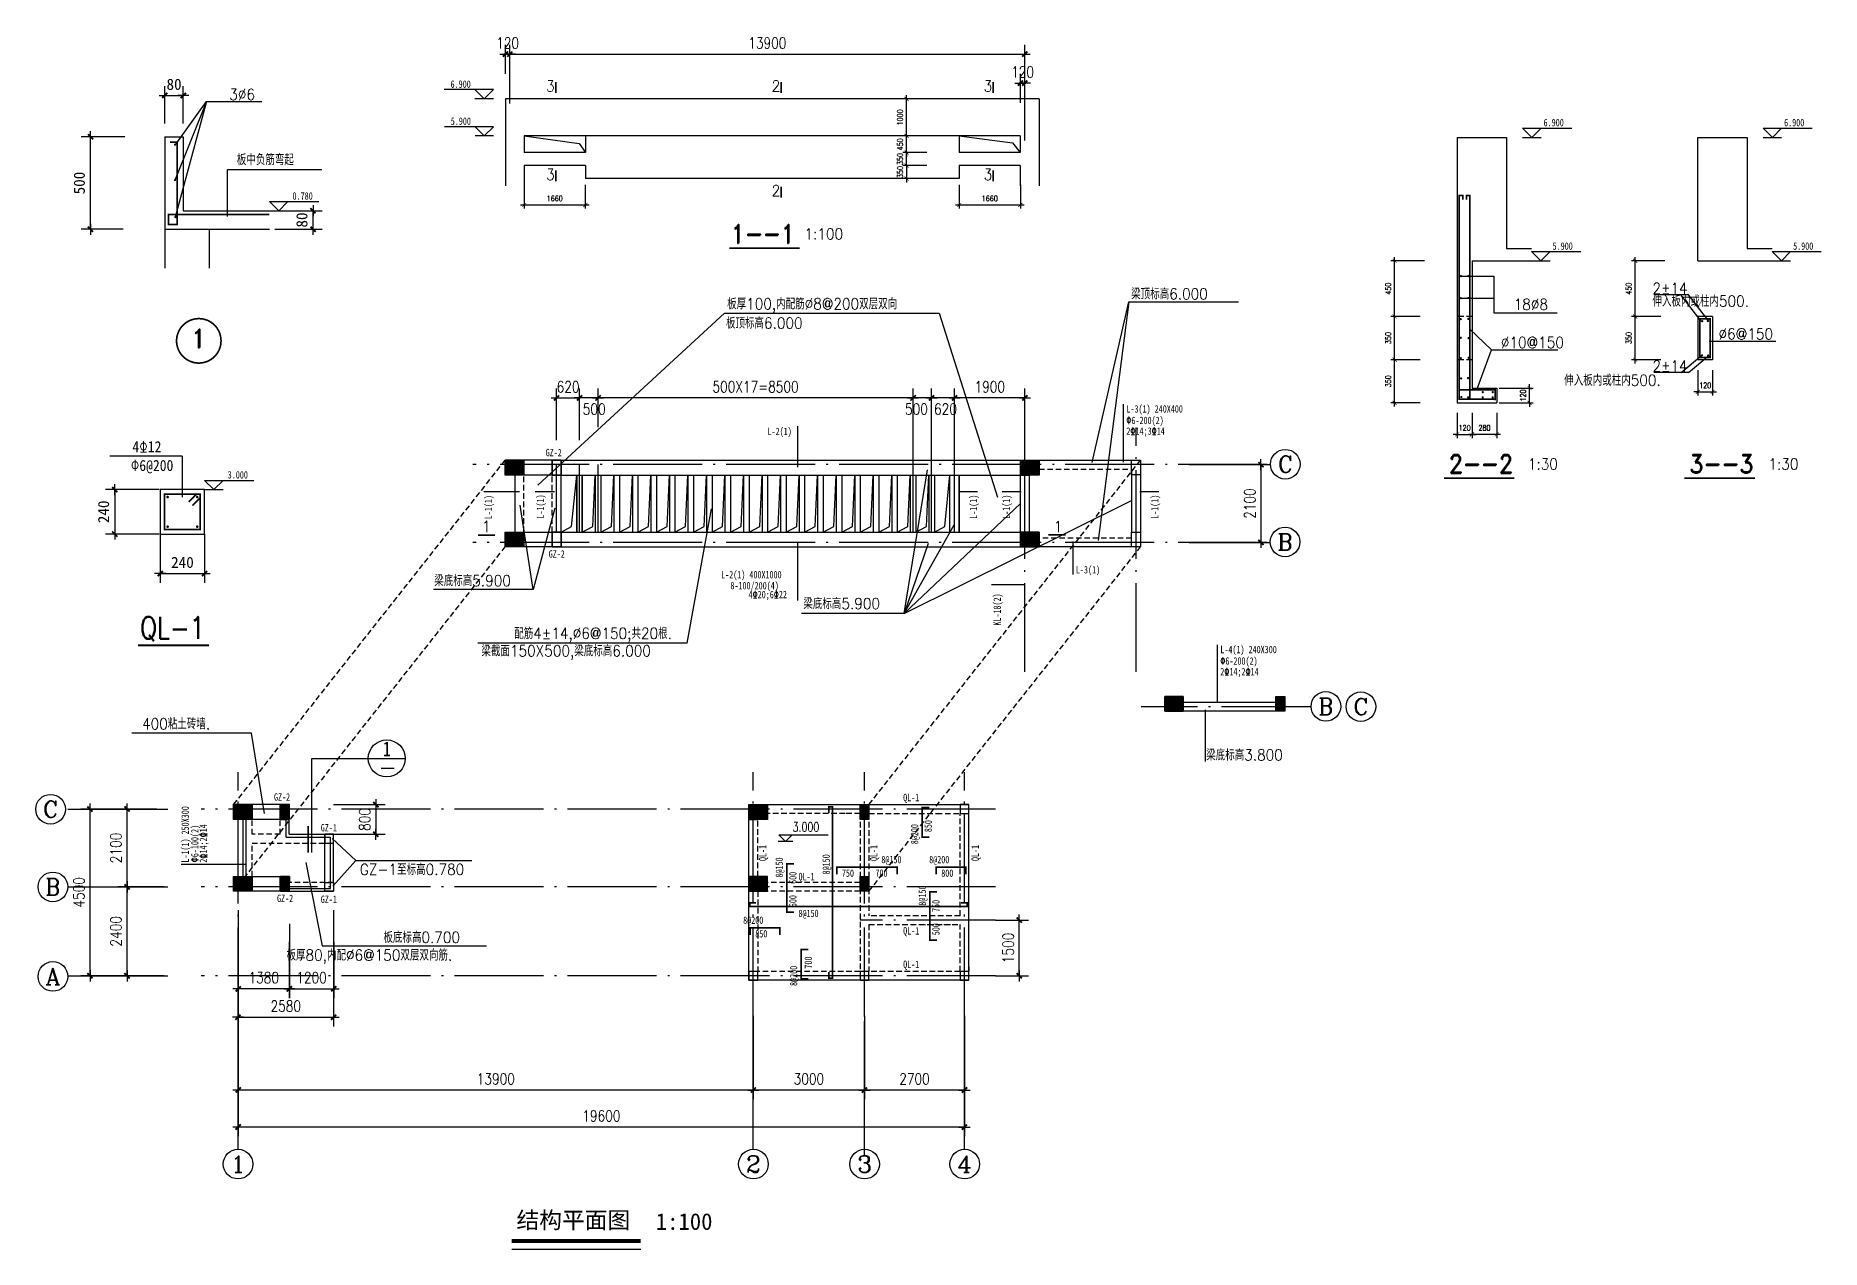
# Model space of a CAD drawing. Extents: x 79352 to 196427, y -253872 to -173208.
# Drawn here: x 148240 to 196427, y -205961 to -173208 of the extents above; entities that cross this region are included whole.
import ezdxf
from ezdxf.enums import TextEntityAlignment as Align

# ---------------------------------------------------------------- set-up
doc = ezdxf.new("R2010")
doc.units = 0
doc.header["$LTSCALE"] = 100
doc.header["$MEASUREMENT"] = 0
doc.header["$PDMODE"] = 34
doc.linetypes.add('ACAD_ISO04W100', pattern=[30.5, 24, -3, 0.5, -3])
doc.linetypes.add('DASHED', pattern=[0.75, 0.5, -0.25])
doc.layers.get('0').update_dxf_attribs({"color": 1, "linetype": 'CONTINUOUS'})
doc.layers.get('DEFPOINTS').update_dxf_attribs({"linetype": 'CONTINUOUS'})
for name, color, linetype in [('-', 253, 'CONTINUOUS'), ('2', 200, 'CONTINUOUS'), ('211', 2, 'CONTINUOUS'), ('212', 2, 'CONTINUOUS'), ('3', 4, 'CONTINUOUS'), ('96', 7, 'CONTINUOUS'), ('98', 7, 'CONTINUOUS'), ('A', 43, 'CONTINUOUS'), ('AXIS', 3, 'CONTINUOUS'), ('AXIS_TEXT', 7, 'CONTINUOUS'), ('DOTE', 252, 'ACAD_ISO04W100'), ('HATCH', 2, 'CONTINUOUS'), ('PUB_DIM', 9, 'CONTINUOUS'), ('PUB_TEXT', 7, 'CONTINUOUS'), ('TXT', 253, 'CONTINUOUS'), ('WALL', 255, 'CONTINUOUS'), ('WINDOW', 142, 'CONTINUOUS'), ('WINDOW_TEXT', 7, 'CONTINUOUS'), ('尺寸线及数字', 7, 'CONTINUOUS'), ('支座钢筋', 1, 'CONTINUOUS'), ('支座钢筋标注', 253, 'CONTINUOUS'), ('板底钢筋', 24, 'CONTINUOUS'), ('板底钢筋标注', 253, 'CONTINUOUS'), ('柱', 2, 'CONTINUOUS')]:
    doc.layers.add(name, color=color, linetype=linetype)
doc.styles.add('COMPLEX', font='COMPLEX')
doc.styles.add('DIM_FONT', font='SIMPLEX', dxfattribs={"width": 0.8})
doc.styles.add('HEI', font='simhei.ttf', dxfattribs={"width": 0.8})
doc.styles.add('HZTXT3', font='romand.shx', dxfattribs={"bigfont": 'sqtxt.shx'})
doc.styles.add('SIMPLEX', font='SIMPLEX.SHX')
doc.dimstyles.new('DIMB', dxfattribs={"dimtxt": 300, "dimasz": 1, "dimexe": 250, "dimexo": 300, "dimgap": 150, "dimtad": 1, "dimdec": 0, "dimlfac": -1, "dimzin": 0, "dimtxsty": 'DIM_FONT', "dimblk": '_DIMX', "dimblk1": '_DIMX', "dimblk2": '_DIMX', "dimcen": 0.09, "dimse2": 1, "dimclrd": 256, "dimclre": 256, "dimclrt": 256, "dimazin": 3, "dimtfac": 5, "dimtdec": 0, "dimtix": 1, "dimtmove": 0, "dimatfit": 3, "dimtolj": 1, "dimtzin": 0})
doc.dimstyles.new('NORMAL', dxfattribs={"dimtxt": 300, "dimasz": 1, "dimexe": 250, "dimexo": 0, "dimgap": 150, "dimtad": 1, "dimdec": 4, "dimlfac": -1, "dimzin": 0, "dimtxsty": 'STANDARD', "dimblk1": '_DIMX', "dimblk2": '_DIMX', "dimsah": 1, "dimcen": 0.09, "dimclrd": 256, "dimclre": 256, "dimclrt": 256, "dimazin": 3, "dimtfac": 5, "dimtdec": 4, "dimtix": 1, "dimtmove": 0, "dimatfit": 3, "dimtolj": 1, "dimtzin": 0})

msp = doc.modelspace()

# ---------------------------------------------------------------- texts
at = {"color": 253, "width": 0.9}
for s, p in [('4%%13112', (151632, -184450.5)), ('%%1306@200', (151954.2, -184955.9))]:
    msp.add_text(s, height=300, dxfattribs=at).set_placement(p, align=Align.RIGHT)
at = {"layer": '211', "width": 0.8}
for s, p in [('L-3(1) 240X400', (177674.8, -183379.6)), ('L-2(1)', (167989.9, -183986.4)), ('2%%13114;3%%13114', (177673.8, -183977.2)), ('GZ-2', (162000.9, -184558.2)), ('GZ-2', (162083.4, -187294)), ('L-2(1) 400X1000', (166737.5, -187852.5)), ('L-3(1)', (176311.9, -187719.7)), ('4%%13120;6%%13122', (167476.9, -188390.5)), ('L-4(1) 240X300', (180208.9, -189872.7)), ('2%%13114;2%%13114', (180207.9, -190470.3)), ('GZ-2', (154669.9, -193853.6)), ('QL-1', (171649.6, -193867.9)), ('GZ-1', (155933.1, -194684.2)), ('QL-1', (168825.8, -196002.3)), ('GZ-2', (154752.4, -196589.3)), ('GZ-1', (155933.1, -196615.2)), ('QL-1', (171649.6, -197465.4)), ('QL-1', (171649.6, -198370.6))]:
    msp.add_text(s, height=200, dxfattribs=at).set_placement(p)
for p in [(167956.7, -195483.7), (170956, -195483.7), (173692, -195483.7)]:
    msp.add_text('QL-1', height=200, rotation=90, dxfattribs=at).set_placement(p)
at = {"layer": '212', "width": 0.8}
for s, p in [('L-1(1)', (160555.9, -186257.7)), ('L-1(1)', (161959, -186239.5)), ('L-1(1)', (173644.8, -186247.7)), ('L-1(1)', (174532.1, -186247.7)), ('L-1(1)', (178539.3, -186247.7)), ('KL-18(2)', (174286.1, -189130)), ('L-1(1) 250X300', (152373.2, -195526.4)), ('2%%13114;2%%13114', (152861.7, -195526.4))]:
    msp.add_text(s, height=200, rotation=90, dxfattribs=at).set_placement(p)
at = {"layer": '96', "width": 0.8}
msp.add_text('%%1306-100(2)', height=200, rotation=90, dxfattribs=at).set_placement((152632.4, -195514.8))
at = {"layer": '98', "width": 0.8}
for s, p in [('%%1306-200(2)', (177672.9, -183689.5)), ('8-100/200(4)', (166987.3, -188149.2)), ('%%1306-200(2)', (180207, -190182.6))]:
    msp.add_text(s, height=200, dxfattribs=at).set_placement(p)
at = {"layer": 'A', "style": 'HEI'}
for s, p in [('结构平面图', (161214.9, -205396.8)), ('1:100', (164973.2, -205437.1))]:
    msp.add_text(s, height=450, dxfattribs=at).set_placement(p)
at = {"layer": 'AXIS', "style": 'SIMPLEX', "width": 0.75}
msp.add_text('3.000', height=250, dxfattribs=at).set_placement((168664.9, -194687.6))
at = {"layer": 'TXT', "style": 'HZTXT3', "width": 0.9}
for s, height, p in [('3', 300, (162013.3, -174715.7)), ('2', 300, (168102, -174715.7)), ('3', 300, (173823.1, -174715.7)), ('3%%C6', 300, (153463.3, -174943.4)), ('板中负筋弯起', 300, (153667.3, -176702.3)), ('3', 300, (162013.3, -177103.4)), ('3', 300, (173823.1, -177103.4)), ('2', 300, (168102, -177539.6)), ('1--1', 500, (166997.2, -178803.9)), ('1:100', 300, (168987.3, -178707.8)), ('梁顶标高6.000', 300, (177802.9, -180326.2)), ('伸入板内或柱内500.', 300, (191870, -180520.5)), ('2%%P14', 300, (191870, -180176.8)), ('板厚100,内配筋%%C8@200双层双向', 300, (166898.9, -180593.6)), ('18%%C8', 300, (188125.4, -180609.4)), ('1', 500, (152443.5, -181624.1)), ('板顶标高6.000', 300, (166867.6, -181112.5)), ('%%C6@150', 300, (193654.3, -181407)), ('%%C10@150', 300, (187779.8, -181639.4)), ('2%%P14', 300, (191870, -182274.6)), ('伸入板内或柱内500.', 300, (189489.5, -182657)), ('2--2', 500, (186374.3, -185013.2)), ('3--3', 500, (192865.5, -185013.2)), ('1:30', 300, (188508.5, -184917.1)), ('1:30', 300, (194999.8, -184917.1)), ('1', 300, (160284.9, -186604)), ('1', 300, (175715.7, -186607.3)), ('梁底标高5.900', 300, (158995.2, -188065.5)), ('梁底标高5.900', 300, (168956.2, -188684)), ('配筋4%%P14,%%C6@150;共20根.', 300, (161154.4, -189487.8)), ('梁截面150X500,梁底标高6.000', 300, (160268.5, -189959.9)), ('400粘土砖墙.', 300, (151109.8, -191928.4)), ('梁底标高3.800', 300, (179827.6, -192769.6)), ('GZ-1至标高0.780', 300, (156986.3, -195858.2)), ('板底标高0.700', 300, (157623.5, -197691.6)), ('板厚80,内配%%C6@150双层双向筋.', 300, (155007.8, -198169.6))]:
    msp.add_text(s, height=height, dxfattribs=at).set_placement(p)
at = {"layer": 'WINDOW_TEXT', "style": 'DIM_FONT', "width": 0.8}
msp.add_text('QL-1', height=600, dxfattribs=at).set_placement((152807.7, -189488.5), align=Align.RIGHT)
at = {"layer": '尺寸线及数字', "width": 0.8}
for s, height, p in [('6.900', 200, (159435.5, -174613.6)), ('5.900', 200, (159440.5, -175613.6)), ('6.900', 200, (188932.6, -175651.9)), ('6.900', 200, (195423.9, -175651.9)), ('0.780', 200, (155171.6, -177632.9)), ('5.900', 200, (189175.3, -178985.2)), ('5.900', 200, (195666.6, -178985.2)), ('3.000', 200, (153422.4, -185158.8)), ('1', 400, (157607, -192656.7))]:
    msp.add_text(s, height=height, dxfattribs=at).set_placement(p)
at = {"layer": '支座钢筋标注', "width": 0.8}
for s, rotation, p in [('8@200', 89.99983, (172056.6, -195028.7)), ('850', 90, (172422.4, -194702.7)), ('8@150', 89.99983, (168404.8, -195928.2)), ('8@150', 359.99983, (171060.5, -195542.1)), ('8@200', 359.99983, (172351.4, -195542.1)), ('600', 90, (168770.6, -196099)), ('8@150', 89.99983, (172265.6, -196687)), ('600', 90, (168770.6, -196726.5)), ('750', 90, (172631.4, -196857.7)), ('8@200', 359.99983, (167331.6, -197177.7)), ('500', 90, (172631.4, -197485.3)), ('8@200', 89.99983, (168791, -198853.7)), ('700', 90, (169188.1, -198387.2))]:
    msp.add_text(s, height=200, rotation=rotation, dxfattribs=at).set_placement(p)
for s, p in [('750', (169996.1, -195908)), ('700', (170900.7, -195908)), ('800', (172677.5, -195908)), ('850', (167657.6, -197543.5))]:
    msp.add_text(s, height=200, dxfattribs=at).set_placement(p)
at = {"layer": '板底钢筋标注', "width": 0.8}
msp.add_text('8@150', height=200, rotation=90, dxfattribs=at).set_placement((169669.9, -195844.4))
msp.add_text('8@150', height=200, dxfattribs=at).set_placement((168823.6, -196994.1))

# ---------------------------------------------------------------- blocks, each defined once
blk = doc.blocks.new('_DIMX')
blk.add_line((-150, 0), (150, 0))
at = {"const_width": 50}
blk.add_lwpolyline([(-70, -70), (70, 70)], dxfattribs=at)
blk = doc.blocks.new('*D63')
at = {"linetype": 'BYBLOCK'}
for p, q in [((-514, -286538), (-514, -284612)), ((1386, -286538), (1386, -284612)), ((1385, -284862), (-513, -284862))]:
    blk.add_line(p, q, dxfattribs=at)
at = {"layer": 'DEFPOINTS', "color": 0, "linetype": 'BYBLOCK'}
for p in [(-514, -284862), (-514, -286538), (1386, -286538)]:
    blk.add_point(p, dxfattribs=at)
at = {"linetype": 'BYBLOCK', "rotation": 180}
blk.add_blockref('_DIMX', (-514, -284862), dxfattribs=at)
at = {"linetype": 'BYBLOCK'}
blk.add_blockref('_DIMX', (1386, -284862), dxfattribs=at)
at = {"linetype": 'BYBLOCK', "insert": (436, -284562), "char_height": 300, "attachment_point": 5, "style": 'DIM_FONT'}
blk.add_mtext('\\A1;1900', dxfattribs=at)
blk = doc.blocks.new('*D64')
at = {"linetype": 'BYBLOCK'}
for p, q in [((-1134, -286538), (-1134, -284612)), ((-514, -286538), (-514, -284612)), ((-515, -284862), (-1133, -284862))]:
    blk.add_line(p, q, dxfattribs=at)
at = {"layer": 'DEFPOINTS', "color": 0, "linetype": 'BYBLOCK'}
for p in [(-1134, -284862), (-1134, -286538), (-514, -286538)]:
    blk.add_point(p, dxfattribs=at)
at = {"linetype": 'BYBLOCK', "rotation": 180}
blk.add_blockref('_DIMX', (-1134, -284862), dxfattribs=at)
at = {"linetype": 'BYBLOCK'}
blk.add_blockref('_DIMX', (-514, -284862), dxfattribs=at)
at = {"linetype": 'BYBLOCK', "insert": (-760, -285162), "char_height": 300, "attachment_point": 5, "style": 'DIM_FONT'}
blk.add_mtext('\\A1;620', dxfattribs=at)
blk = doc.blocks.new('*D65')
at = {"linetype": 'BYBLOCK'}
for p, q in [((-1634, -286539), (-1634, -284612)), ((-1134, -286538), (-1134, -284612)), ((-1135, -284862), (-1633, -284862))]:
    blk.add_line(p, q, dxfattribs=at)
at = {"layer": 'DEFPOINTS', "color": 0, "linetype": 'BYBLOCK'}
for p in [(-1634, -284862), (-1634, -286539), (-1134, -286538)]:
    blk.add_point(p, dxfattribs=at)
at = {"linetype": 'BYBLOCK', "rotation": 180}
blk.add_blockref('_DIMX', (-1634, -284862), dxfattribs=at)
at = {"linetype": 'BYBLOCK'}
blk.add_blockref('_DIMX', (-1134, -284862), dxfattribs=at)
at = {"linetype": 'BYBLOCK', "insert": (-1544, -285162), "char_height": 300, "attachment_point": 5, "style": 'DIM_FONT'}
blk.add_mtext('\\A1;500', dxfattribs=at)
blk = doc.blocks.new('*D66')
at = {"linetype": 'BYBLOCK'}
for p, q in [((-11254, -286006), (-11254, -284612)), ((-10634, -286006), (-10634, -284612)), ((-11255, -284862), (-11256, -284862)), ((-11254, -284862), (-10634, -284862)), ((-10633, -284862), (-10632, -284862))]:
    blk.add_line(p, q, dxfattribs=at)
at = {"layer": 'DEFPOINTS', "color": 0, "linetype": 'BYBLOCK'}
for p in [(-10634, -284862), (-11254, -286006), (-10634, -286006)]:
    blk.add_point(p, dxfattribs=at)
at = {"linetype": 'BYBLOCK'}
blk.add_blockref('_DIMX', (-11254, -284862), dxfattribs=at)
at = {"linetype": 'BYBLOCK', "rotation": 180}
blk.add_blockref('_DIMX', (-10634, -284862), dxfattribs=at)
at = {"linetype": 'BYBLOCK', "insert": (-10944, -284562), "char_height": 300, "attachment_point": 5, "style": 'DIM_FONT'}
blk.add_mtext('\\A1;620', dxfattribs=at)
blk = doc.blocks.new('*D67')
at = {"linetype": 'BYBLOCK'}
for p, q in [((-10634, -285653), (-10634, -284612)), ((-10134, -285653), (-10134, -284612)), ((-10135, -284862), (-10633, -284862))]:
    blk.add_line(p, q, dxfattribs=at)
at = {"layer": 'DEFPOINTS', "color": 0, "linetype": 'BYBLOCK'}
for p in [(-10634, -284862), (-10634, -285653), (-10134, -285653)]:
    blk.add_point(p, dxfattribs=at)
at = {"linetype": 'BYBLOCK', "rotation": 180}
blk.add_blockref('_DIMX', (-10634, -284862), dxfattribs=at)
at = {"linetype": 'BYBLOCK'}
blk.add_blockref('_DIMX', (-10134, -284862), dxfattribs=at)
at = {"linetype": 'BYBLOCK', "insert": (-10238, -285162), "char_height": 300, "attachment_point": 5, "style": 'DIM_FONT'}
blk.add_mtext('\\A1;500', dxfattribs=at)
blk = doc.blocks.new('*D68')
at = {"linetype": 'BYBLOCK'}
for p, q in [((-10134, -285653), (-10134, -284612)), ((-1634, -285663), (-1634, -284612)), ((-1635, -284862), (-10133, -284862))]:
    blk.add_line(p, q, dxfattribs=at)
at = {"layer": 'DEFPOINTS', "color": 0, "linetype": 'BYBLOCK'}
for p in [(-10134, -284862), (-10134, -285653), (-1634, -285663)]:
    blk.add_point(p, dxfattribs=at)
at = {"linetype": 'BYBLOCK', "rotation": 180}
blk.add_blockref('_DIMX', (-10134, -284862), dxfattribs=at)
at = {"linetype": 'BYBLOCK'}
blk.add_blockref('_DIMX', (-1634, -284862), dxfattribs=at)
at = {"linetype": 'BYBLOCK', "insert": (-5884, -284562), "char_height": 300, "attachment_point": 5, "style": 'DIM_FONT'}
blk.add_mtext('\\A1;500X17=8500', dxfattribs=at)
blk = doc.blocks.new('_ARCHTICK')
at = {"color": 0, "linetype": 'BYBLOCK', "const_width": 0.15}
blk.add_lwpolyline([(-0.5, -0.5), (0.5, 0.5)], dxfattribs=at)
blk = doc.blocks.new('*D69')
at = {"linetype": 'BYBLOCK'}
for p, q in [((-1261, -274584), (-1909, -274584)), ((-1809, -274584), (-1809, -274474)), ((-1809, -275034), (-1809, -274584)), ((-1261, -275034), (-1909, -275034)), ((-1809, -275034), (-1809, -275144))]:
    blk.add_line(p, q, dxfattribs=at)
at = {"layer": 'DEFPOINTS', "color": 0, "linetype": 'BYBLOCK'}
for p in [(-1809, -274584), (-1261, -274584), (-1261, -275034)]:
    blk.add_point(p, dxfattribs=at)
at = {"linetype": 'BYBLOCK', "xscale": 110, "yscale": 110, "zscale": 110}
for p, rotation in [((-1809, -274584), 270), ((-1809, -275034), 90)]:
    blk.add_blockref('_ARCHTICK', p, dxfattribs=dict(at, rotation=rotation))
at = {"linetype": 'BYBLOCK', "insert": (-1984, -274809), "char_height": 150, "attachment_point": 5, "rotation": 90, "style": 'DIM_FONT'}
blk.add_mtext('\\A1;450', dxfattribs=at)
blk = doc.blocks.new('*D70')
at = {"linetype": 'BYBLOCK'}
for p, q in [((-1261, -275034), (-1909, -275034)), ((-1809, -275034), (-1809, -274924)), ((-1809, -275384), (-1809, -275034)), ((-1261, -275384), (-1909, -275384)), ((-1809, -275384), (-1809, -275494))]:
    blk.add_line(p, q, dxfattribs=at)
at = {"layer": 'DEFPOINTS', "color": 0, "linetype": 'BYBLOCK'}
for p in [(-1809, -275034), (-1261, -275034), (-1261, -275384)]:
    blk.add_point(p, dxfattribs=at)
at = {"linetype": 'BYBLOCK', "xscale": 110, "yscale": 110, "zscale": 110}
for p, rotation in [((-1809, -275034), 270), ((-1809, -275384), 90)]:
    blk.add_blockref('_ARCHTICK', p, dxfattribs=dict(at, rotation=rotation))
at = {"linetype": 'BYBLOCK', "insert": (-1984, -275209), "char_height": 150, "attachment_point": 5, "rotation": 90, "style": 'DIM_FONT'}
blk.add_mtext('\\A1;350', dxfattribs=at)
blk = doc.blocks.new('*D71')
at = {"linetype": 'BYBLOCK'}
for p, q in [((-1261, -275384), (-1909, -275384)), ((-1809, -275384), (-1809, -275274)), ((-1809, -275384), (-1809, -275734)), ((-1261, -275734), (-1909, -275734)), ((-1809, -275734), (-1809, -275844))]:
    blk.add_line(p, q, dxfattribs=at)
at = {"layer": 'DEFPOINTS', "color": 0, "linetype": 'BYBLOCK'}
for p in [(-1261, -275384), (-1809, -275734), (-1261, -275734)]:
    blk.add_point(p, dxfattribs=at)
at = {"linetype": 'BYBLOCK', "xscale": 110, "yscale": 110, "zscale": 110}
for p, rotation in [((-1809, -275384), 270), ((-1809, -275734), 90)]:
    blk.add_blockref('_ARCHTICK', p, dxfattribs=dict(at, rotation=rotation))
at = {"linetype": 'BYBLOCK', "insert": (-1984, -275559), "char_height": 150, "attachment_point": 5, "rotation": 90, "style": 'DIM_FONT'}
blk.add_mtext('\\A1;350', dxfattribs=at)
blk = doc.blocks.new('*D72')
at = {"linetype": 'BYBLOCK'}
for p, q in [((-389, -275903), (-389, -276546)), ((1261, -275903), (1261, -276546)), ((-489, -276446), (1361, -276446))]:
    blk.add_line(p, q, dxfattribs=at)
at = {"layer": 'DEFPOINTS', "color": 0, "linetype": 'BYBLOCK'}
for p in [(-389, -275903), (1261, -275903), (1261, -276446)]:
    blk.add_point(p, dxfattribs=at)
at = {"linetype": 'BYBLOCK', "xscale": 110, "yscale": 110, "zscale": 110, "rotation": 180}
blk.add_blockref('_ARCHTICK', (-389, -276446), dxfattribs=at)
at = {"linetype": 'BYBLOCK', "xscale": 110, "yscale": 110, "zscale": 110}
blk.add_blockref('_ARCHTICK', (1261, -276446), dxfattribs=at)
at = {"linetype": 'BYBLOCK', "insert": (436, -276271), "char_height": 150, "attachment_point": 5, "style": 'DIM_FONT'}
blk.add_mtext('\\A1;1660', dxfattribs=at)
blk = doc.blocks.new('*D73')
at = {"linetype": 'BYBLOCK'}
for p, q in [((-12129, -275903), (-12129, -276546)), ((-10479, -275903), (-10479, -276546)), ((-12229, -276446), (-10379, -276446))]:
    blk.add_line(p, q, dxfattribs=at)
at = {"layer": 'DEFPOINTS', "color": 0, "linetype": 'BYBLOCK'}
for p in [(-12129, -275903), (-10479, -275903), (-10479, -276446)]:
    blk.add_point(p, dxfattribs=at)
at = {"linetype": 'BYBLOCK', "xscale": 110, "yscale": 110, "zscale": 110, "rotation": 180}
blk.add_blockref('_ARCHTICK', (-12129, -276446), dxfattribs=at)
at = {"linetype": 'BYBLOCK', "xscale": 110, "yscale": 110, "zscale": 110}
blk.add_blockref('_ARCHTICK', (-10479, -276446), dxfattribs=at)
at = {"linetype": 'BYBLOCK', "insert": (-11304, -276271), "char_height": 150, "attachment_point": 5, "style": 'DIM_FONT'}
blk.add_mtext('\\A1;1660', dxfattribs=at)
blk = doc.blocks.new('*D74')
at = {"linetype": 'BYBLOCK'}
for p, q in [((-1261, -273584), (-1909, -273584)), ((-1809, -274684), (-1809, -273484)), ((-1261, -274584), (-1909, -274584))]:
    blk.add_line(p, q, dxfattribs=at)
at = {"layer": 'DEFPOINTS', "color": 0, "linetype": 'BYBLOCK'}
for p in [(-1809, -273584), (-1261, -273584), (-1261, -274584)]:
    blk.add_point(p, dxfattribs=at)
at = {"linetype": 'BYBLOCK', "xscale": 110, "yscale": 110, "zscale": 110}
for p, rotation in [((-1809, -273584), 90), ((-1809, -274584), 270)]:
    blk.add_blockref('_ARCHTICK', p, dxfattribs=dict(at, rotation=rotation))
at = {"linetype": 'BYBLOCK', "insert": (-1984, -274084), "char_height": 150, "attachment_point": 5, "rotation": 90, "style": 'DIM_FONT'}
blk.add_mtext('\\A1;1000', dxfattribs=at)
blk = doc.blocks.new('*D75')
at = {"linetype": 'BYBLOCK'}
for p, q in [((-422085, -390757), (-422085, -391439)), ((-421685, -390757), (-421685, -391439)), ((-422085, -391339), (-422195, -391339)), ((-422085, -391339), (-421685, -391339)), ((-421685, -391339), (-421575, -391339))]:
    blk.add_line(p, q, dxfattribs=at)
at = {"layer": 'DEFPOINTS', "color": 0, "linetype": 'BYBLOCK'}
for p in [(-422085, -390757), (-421685, -390757), (-421685, -391339)]:
    blk.add_point(p, dxfattribs=at)
at = {"linetype": 'BYBLOCK', "xscale": 110, "yscale": 110, "zscale": 110}
blk.add_blockref('_ARCHTICK', (-422085, -391339), dxfattribs=at)
at = {"linetype": 'BYBLOCK', "xscale": 110, "yscale": 110, "zscale": 110, "rotation": 180}
blk.add_blockref('_ARCHTICK', (-421685, -391339), dxfattribs=at)
at = {"linetype": 'BYBLOCK', "insert": (-421885, -391164), "char_height": 150, "attachment_point": 5, "style": 'DIM_FONT'}
blk.add_mtext('\\A1;120', dxfattribs=at)
blk = doc.blocks.new('*D76')
at = {"linetype": 'BYBLOCK'}
for p, q in [((-423084, -389324), (-423873, -389324)), ((-423773, -390591), (-423773, -389224)), ((-423084, -390491), (-423873, -390491))]:
    blk.add_line(p, q, dxfattribs=at)
at = {"layer": 'DEFPOINTS', "color": 0, "linetype": 'BYBLOCK'}
for p in [(-423773, -389324), (-423084, -389324), (-423084, -390491)]:
    blk.add_point(p, dxfattribs=at)
at = {"linetype": 'BYBLOCK', "xscale": 110, "yscale": 110, "zscale": 110}
for p, rotation in [((-423773, -389324), 90), ((-423773, -390491), 270)]:
    blk.add_blockref('_ARCHTICK', p, dxfattribs=dict(at, rotation=rotation))
at = {"linetype": 'BYBLOCK', "insert": (-423948, -389907), "char_height": 150, "attachment_point": 5, "rotation": 90, "style": 'DIM_FONT'}
blk.add_mtext('\\A1;350', dxfattribs=at)
blk = doc.blocks.new('*D77')
at = {"linetype": 'BYBLOCK'}
for p, q in [((-423084, -388157), (-423873, -388157)), ((-423773, -389424), (-423773, -388057)), ((-423084, -389324), (-423873, -389324))]:
    blk.add_line(p, q, dxfattribs=at)
at = {"layer": 'DEFPOINTS', "color": 0, "linetype": 'BYBLOCK'}
for p in [(-423773, -388157), (-423084, -388157), (-423084, -389324)]:
    blk.add_point(p, dxfattribs=at)
at = {"linetype": 'BYBLOCK', "xscale": 110, "yscale": 110, "zscale": 110}
for p, rotation in [((-423773, -388157), 90), ((-423773, -389324), 270)]:
    blk.add_blockref('_ARCHTICK', p, dxfattribs=dict(at, rotation=rotation))
at = {"linetype": 'BYBLOCK', "insert": (-423948, -388741), "char_height": 150, "attachment_point": 5, "rotation": 90, "style": 'DIM_FONT'}
blk.add_mtext('\\A1;350', dxfattribs=at)
blk = doc.blocks.new('*D78')
at = {"linetype": 'BYBLOCK'}
for p, q in [((-422970, -386657), (-423873, -386657)), ((-423773, -388257), (-423773, -386557)), ((-423084, -388157), (-423873, -388157))]:
    blk.add_line(p, q, dxfattribs=at)
at = {"layer": 'DEFPOINTS', "color": 0, "linetype": 'BYBLOCK'}
for p in [(-423773, -386657), (-422970, -386657), (-423084, -388157)]:
    blk.add_point(p, dxfattribs=at)
at = {"linetype": 'BYBLOCK', "xscale": 110, "yscale": 110, "zscale": 110}
for p, rotation in [((-423773, -386657), 90), ((-423773, -388157), 270)]:
    blk.add_blockref('_ARCHTICK', p, dxfattribs=dict(at, rotation=rotation))
at = {"linetype": 'BYBLOCK', "insert": (-423948, -387407), "char_height": 150, "attachment_point": 5, "rotation": 90, "style": 'DIM_FONT'}
blk.add_mtext('\\A1;450', dxfattribs=at)
blk = doc.blocks.new('*D79')
at = {"linetype": 'BYBLOCK'}
for p, q in [((-415593, -389611), (-415593, -390293)), ((-415193, -389611), (-415193, -390293)), ((-415593, -390193), (-415703, -390193)), ((-415593, -390193), (-415193, -390193)), ((-415193, -390193), (-415083, -390193))]:
    blk.add_line(p, q, dxfattribs=at)
at = {"layer": 'DEFPOINTS', "color": 0, "linetype": 'BYBLOCK'}
for p in [(-415593, -389611), (-415193, -389611), (-415193, -390193)]:
    blk.add_point(p, dxfattribs=at)
at = {"linetype": 'BYBLOCK', "xscale": 110, "yscale": 110, "zscale": 110}
blk.add_blockref('_ARCHTICK', (-415593, -390193), dxfattribs=at)
at = {"linetype": 'BYBLOCK', "xscale": 110, "yscale": 110, "zscale": 110, "rotation": 180}
blk.add_blockref('_ARCHTICK', (-415193, -390193), dxfattribs=at)
at = {"linetype": 'BYBLOCK', "insert": (-415393, -390018), "char_height": 150, "attachment_point": 5, "style": 'DIM_FONT'}
blk.add_mtext('\\A1;120', dxfattribs=at)
blk = doc.blocks.new('*D80')
at = {"linetype": 'BYBLOCK'}
for p, q in [((-416593, -388157), (-417382, -388157)), ((-417282, -389424), (-417282, -388057)), ((-416593, -389324), (-417382, -389324))]:
    blk.add_line(p, q, dxfattribs=at)
at = {"layer": 'DEFPOINTS', "color": 0, "linetype": 'BYBLOCK'}
for p in [(-417282, -388157), (-416593, -388157), (-416593, -389324)]:
    blk.add_point(p, dxfattribs=at)
at = {"linetype": 'BYBLOCK', "xscale": 110, "yscale": 110, "zscale": 110}
for p, rotation in [((-417282, -388157), 90), ((-417282, -389324), 270)]:
    blk.add_blockref('_ARCHTICK', p, dxfattribs=dict(at, rotation=rotation))
at = {"linetype": 'BYBLOCK', "insert": (-417457, -388741), "char_height": 150, "attachment_point": 5, "rotation": 90, "style": 'DIM_FONT'}
blk.add_mtext('\\A1;350', dxfattribs=at)
blk = doc.blocks.new('*D81')
at = {"linetype": 'BYBLOCK'}
for p, q in [((-416479, -386657), (-417382, -386657)), ((-417282, -388257), (-417282, -386557)), ((-416593, -388157), (-417382, -388157))]:
    blk.add_line(p, q, dxfattribs=at)
at = {"layer": 'DEFPOINTS', "color": 0, "linetype": 'BYBLOCK'}
for p in [(-417282, -386657), (-416479, -386657), (-416593, -388157)]:
    blk.add_point(p, dxfattribs=at)
at = {"linetype": 'BYBLOCK', "xscale": 110, "yscale": 110, "zscale": 110}
for p, rotation in [((-417282, -386657), 90), ((-417282, -388157), 270)]:
    blk.add_blockref('_ARCHTICK', p, dxfattribs=dict(at, rotation=rotation))
at = {"linetype": 'BYBLOCK', "insert": (-417457, -387407), "char_height": 150, "attachment_point": 5, "rotation": 90, "style": 'DIM_FONT'}
blk.add_mtext('\\A1;450', dxfattribs=at)
blk = doc.blocks.new('*D82')
at = {"linetype": 'BYBLOCK'}
for p, q in [((187002, -183384), (187002, -184066)), ((187672, -183384), (187672, -184066)), ((186902, -183966), (187772, -183966))]:
    blk.add_line(p, q, dxfattribs=at)
at = {"layer": 'DEFPOINTS', "color": 0, "linetype": 'BYBLOCK'}
for p in [(187002, -183384), (187672, -183384), (187672, -183966)]:
    blk.add_point(p, dxfattribs=at)
at = {"linetype": 'BYBLOCK', "xscale": 110, "yscale": 110, "zscale": 110, "rotation": 180}
blk.add_blockref('_ARCHTICK', (187002, -183966), dxfattribs=at)
at = {"linetype": 'BYBLOCK', "xscale": 110, "yscale": 110, "zscale": 110}
blk.add_blockref('_ARCHTICK', (187672, -183966), dxfattribs=at)
at = {"linetype": 'BYBLOCK', "insert": (187337, -183791), "char_height": 150, "attachment_point": 5, "style": 'DIM_FONT'}
blk.add_mtext('\\A1;280', dxfattribs=at)
blk = doc.blocks.new('*D83')
at = {"linetype": 'BYBLOCK'}
for p, q in [((-420954, -390091), (-420032, -390091)), ((-420132, -390091), (-420132, -389981)), ((-420132, -390491), (-420132, -390091)), ((-420954, -390491), (-420032, -390491)), ((-420132, -390491), (-420132, -390601))]:
    blk.add_line(p, q, dxfattribs=at)
at = {"layer": 'DEFPOINTS', "color": 0, "linetype": 'BYBLOCK'}
for p in [(-420954, -390091), (-420132, -390091), (-420954, -390491)]:
    blk.add_point(p, dxfattribs=at)
at = {"linetype": 'BYBLOCK', "xscale": 110, "yscale": 110, "zscale": 110}
for p, rotation in [((-420132, -390091), 270), ((-420132, -390491), 90)]:
    blk.add_blockref('_ARCHTICK', p, dxfattribs=dict(at, rotation=rotation))
at = {"linetype": 'BYBLOCK', "insert": (-420307, -390291), "char_height": 150, "attachment_point": 5, "rotation": 90, "style": 'DIM_FONT'}
blk.add_mtext('\\A1;120', dxfattribs=at)
blk = doc.blocks.new('_AXISO')
blk.add_circle((0, 0), 0.5)
at = {"layer": 'AXIS_TEXT', "style": 'COMPLEX', "width": 1.041667}
blk.add_attdef('A', text='', height=0.56, dxfattribs=at).set_placement((-0.25, -0.28), (0.25, -0.28), align=Align.FIT)
blk = doc.blocks.new('*D153')
at = {"linetype": 'BYBLOCK'}
for p, q in [((82617, -177535), (80567, -177535)), ((80817, -182034), (80817, -177536)), ((82617, -182035), (80567, -182035))]:
    blk.add_line(p, q, dxfattribs=at)
at = {"layer": 'DEFPOINTS', "color": 0, "linetype": 'BYBLOCK'}
for p in [(80817, -177535), (82617, -177535), (82617, -182035)]:
    blk.add_point(p, dxfattribs=at)
at = {"linetype": 'BYBLOCK'}
for p, rotation in [((80817, -177535), 90.00009587517272), ((80817, -182035), 270.0000958751727)]:
    blk.add_blockref('_DIMX', p, dxfattribs=dict(at, rotation=rotation))
at = {"linetype": 'BYBLOCK', "insert": (80517, -179785), "char_height": 300, "attachment_point": 5, "rotation": 90.0001, "style": 'DIM_FONT'}
blk.add_mtext('\\A1;4500', dxfattribs=at)
blk = doc.blocks.new('*D154')
at = {"linetype": 'BYBLOCK'}
for p, q in [((81817, -182034), (81817, -179636)), ((82817, -182035), (81567, -182035))]:
    blk.add_line(p, q, dxfattribs=at)
at = {"layer": 'DEFPOINTS', "color": 0, "linetype": 'BYBLOCK'}
for p in [(81817, -179635), (82817, -179635), (82817, -182035)]:
    blk.add_point(p, dxfattribs=at)
at = {"linetype": 'BYBLOCK'}
for p, rotation in [((81817, -179635), 90.00009340632796), ((81817, -182035), 270.0000934063279)]:
    blk.add_blockref('_DIMX', p, dxfattribs=dict(at, rotation=rotation))
at = {"linetype": 'BYBLOCK', "insert": (81517, -180835), "char_height": 300, "attachment_point": 5, "rotation": 90.0001, "style": 'DIM_FONT'}
blk.add_mtext('\\A1;2400', dxfattribs=at)
blk = doc.blocks.new('*D155')
at = {"linetype": 'BYBLOCK'}
for p, q in [((81817, -179634), (81817, -177536)), ((82817, -179635), (81567, -179635))]:
    blk.add_line(p, q, dxfattribs=at)
at = {"layer": 'DEFPOINTS', "color": 0, "linetype": 'BYBLOCK'}
for p in [(81817, -177535), (82817, -177535), (82817, -179635)]:
    blk.add_point(p, dxfattribs=at)
at = {"linetype": 'BYBLOCK'}
for p, rotation in [((81817, -177535), 90.0000934063274), ((81817, -179635), 270.0000934063274)]:
    blk.add_blockref('_DIMX', p, dxfattribs=dict(at, rotation=rotation))
at = {"linetype": 'BYBLOCK', "insert": (81517, -178585), "char_height": 300, "attachment_point": 5, "rotation": 90.0001, "style": 'DIM_FONT'}
blk.add_mtext('\\A1;2100', dxfattribs=at)
blk = doc.blocks.new('*D156')
at = {"linetype": 'BYBLOCK'}
for p, q in [((104417, -183118), (104417, -185368)), ((104416, -185118), (101718, -185118))]:
    blk.add_line(p, q, dxfattribs=at)
at = {"layer": 'DEFPOINTS', "color": 0, "linetype": 'BYBLOCK'}
for p in [(101717, -183118), (104417, -183118), (101717, -185118)]:
    blk.add_point(p, dxfattribs=at)
at = {"linetype": 'BYBLOCK', "rotation": 180}
blk.add_blockref('_DIMX', (101717, -185118), dxfattribs=at)
at = {"linetype": 'BYBLOCK'}
blk.add_blockref('_DIMX', (104417, -185118), dxfattribs=at)
at = {"linetype": 'BYBLOCK', "insert": (103067, -184818), "char_height": 300, "attachment_point": 5, "style": 'DIM_FONT'}
blk.add_mtext('\\A1;2700', dxfattribs=at)
blk = doc.blocks.new('*D157')
at = {"linetype": 'BYBLOCK'}
for p, q in [((101717, -183118), (101717, -185368)), ((101716, -185118), (98718, -185118))]:
    blk.add_line(p, q, dxfattribs=at)
at = {"layer": 'DEFPOINTS', "color": 0, "linetype": 'BYBLOCK'}
for p in [(98717, -183118), (101717, -183118), (98717, -185118)]:
    blk.add_point(p, dxfattribs=at)
at = {"linetype": 'BYBLOCK', "rotation": 180}
blk.add_blockref('_DIMX', (98717, -185118), dxfattribs=at)
at = {"linetype": 'BYBLOCK'}
blk.add_blockref('_DIMX', (101717, -185118), dxfattribs=at)
at = {"linetype": 'BYBLOCK', "insert": (100217, -184818), "char_height": 300, "attachment_point": 5, "style": 'DIM_FONT'}
blk.add_mtext('\\A1;3000', dxfattribs=at)
blk = doc.blocks.new('*D158')
at = {"linetype": 'BYBLOCK'}
for p, q in [((98717, -183118), (98717, -185368)), ((98716, -185118), (84818, -185118))]:
    blk.add_line(p, q, dxfattribs=at)
at = {"layer": 'DEFPOINTS', "color": 0, "linetype": 'BYBLOCK'}
for p in [(84817, -183118), (98717, -183118), (84817, -185118)]:
    blk.add_point(p, dxfattribs=at)
at = {"linetype": 'BYBLOCK', "rotation": 180}
blk.add_blockref('_DIMX', (84817, -185118), dxfattribs=at)
at = {"linetype": 'BYBLOCK'}
blk.add_blockref('_DIMX', (98717, -185118), dxfattribs=at)
at = {"linetype": 'BYBLOCK', "insert": (91767, -184818), "char_height": 300, "attachment_point": 5, "style": 'DIM_FONT'}
blk.add_mtext('\\A1;13900', dxfattribs=at)
blk = doc.blocks.new('*D159')
at = {"linetype": 'BYBLOCK'}
for p, q in [((84817, -183264), (84817, -186368)), ((104417, -183264), (104417, -186368)), ((104416, -186118), (84818, -186118))]:
    blk.add_line(p, q, dxfattribs=at)
at = {"layer": 'DEFPOINTS', "color": 0, "linetype": 'BYBLOCK'}
for p in [(84817, -183264), (104417, -183264), (84817, -186118)]:
    blk.add_point(p, dxfattribs=at)
at = {"linetype": 'BYBLOCK'}
for p, rotation in [((84817, -186118), 179.9999993645813), ((104417, -186118), 359.9999993645813)]:
    blk.add_blockref('_DIMX', p, dxfattribs=dict(at, rotation=rotation))
at = {"linetype": 'BYBLOCK', "insert": (94617, -185818), "char_height": 300, "attachment_point": 5, "rotation": 360, "style": 'DIM_FONT'}
blk.add_mtext('\\A1;19600', dxfattribs=at)
blk = doc.blocks.new('*D160')
at = {"linetype": 'BYBLOCK'}
for p, q in [((84817, -180635), (84817, -182636)), ((86197, -180635), (86197, -182636)), ((86196, -182386), (84818, -182386))]:
    blk.add_line(p, q, dxfattribs=at)
at = {"layer": 'DEFPOINTS', "color": 0, "linetype": 'BYBLOCK'}
for p in [(84817, -180635), (86197, -180635), (84817, -182386)]:
    blk.add_point(p, dxfattribs=at)
at = {"linetype": 'BYBLOCK', "rotation": 180}
blk.add_blockref('_DIMX', (84817, -182386), dxfattribs=at)
at = {"linetype": 'BYBLOCK'}
blk.add_blockref('_DIMX', (86197, -182386), dxfattribs=at)
at = {"linetype": 'BYBLOCK', "insert": (85507, -182086), "char_height": 300, "attachment_point": 5, "style": 'DIM_FONT'}
blk.add_mtext('\\A1;1380', dxfattribs=at)
blk = doc.blocks.new('*D161')
at = {"linetype": 'BYBLOCK'}
for p, q in [((86195, -181119), (86195, -182636)), ((87395, -181119), (87395, -182636)), ((86196, -182386), (87394, -182386))]:
    blk.add_line(p, q, dxfattribs=at)
at = {"layer": 'DEFPOINTS', "color": 0, "linetype": 'BYBLOCK'}
for p in [(86195, -181119), (87395, -181119), (87395, -182386)]:
    blk.add_point(p, dxfattribs=at)
at = {"linetype": 'BYBLOCK', "rotation": 180}
blk.add_blockref('_DIMX', (86195, -182386), dxfattribs=at)
at = {"linetype": 'BYBLOCK'}
blk.add_blockref('_DIMX', (87395, -182386), dxfattribs=at)
at = {"linetype": 'BYBLOCK', "insert": (86795, -182086), "char_height": 300, "attachment_point": 5, "style": 'DIM_FONT'}
blk.add_mtext('\\A1;1200', dxfattribs=at)
blk = doc.blocks.new('*D162')
at = {"linetype": 'BYBLOCK'}
for p, q in [((105256, -180535), (106144, -180535)), ((105894, -182034), (105894, -180536)), ((105256, -182035), (106144, -182035))]:
    blk.add_line(p, q, dxfattribs=at)
at = {"layer": 'DEFPOINTS', "color": 0, "linetype": 'BYBLOCK'}
for p in [(105256, -180535), (105894, -180535), (105256, -182035)]:
    blk.add_point(p, dxfattribs=at)
at = {"linetype": 'BYBLOCK'}
for p, rotation in [((105894, -180535), 90), ((105894, -182035), 270)]:
    blk.add_blockref('_DIMX', p, dxfattribs=dict(at, rotation=rotation))
at = {"linetype": 'BYBLOCK', "insert": (105594, -181285), "char_height": 300, "attachment_point": 5, "rotation": 90, "style": 'DIM_FONT'}
blk.add_mtext('\\A1;1500', dxfattribs=at)
blk = doc.blocks.new('*D163')
at = {"linetype": 'BYBLOCK'}
for p, q in [((-493493, -427309), (-494668, -427309)), ((-494418, -429805), (-494418, -427310)), ((-493540, -429806), (-494668, -429806))]:
    blk.add_line(p, q, dxfattribs=at)
at = {"layer": 'DEFPOINTS', "color": 0, "linetype": 'BYBLOCK'}
for p in [(-494418, -427309), (-493493, -427309), (-493540, -429806)]:
    blk.add_point(p, dxfattribs=at)
at = {"linetype": 'BYBLOCK'}
for p, rotation in [((-494418, -427309), 90), ((-494418, -429806), 270)]:
    blk.add_blockref('_DIMX', p, dxfattribs=dict(at, rotation=rotation))
at = {"linetype": 'BYBLOCK', "insert": (-494718, -428558), "char_height": 300, "attachment_point": 5, "rotation": 90}
blk.add_mtext('\\A1;500', dxfattribs=at)
blk = doc.blocks.new('*D164')
at = {"linetype": 'BYBLOCK'}
for p, q in [((-492413, -426954), (-492413, -425945)), ((-491913, -426954), (-491913, -425945)), ((-492414, -426195), (-492415, -426195)), ((-492413, -426195), (-491913, -426195)), ((-491912, -426195), (-491911, -426195))]:
    blk.add_line(p, q, dxfattribs=at)
at = {"layer": 'DEFPOINTS', "color": 0, "linetype": 'BYBLOCK'}
for p in [(-491913, -426195), (-492413, -426954), (-491913, -426954)]:
    blk.add_point(p, dxfattribs=at)
at = {"linetype": 'BYBLOCK'}
blk.add_blockref('_DIMX', (-492413, -426195), dxfattribs=at)
at = {"linetype": 'BYBLOCK', "rotation": 180}
blk.add_blockref('_DIMX', (-491913, -426195), dxfattribs=at)
at = {"linetype": 'BYBLOCK', "insert": (-492163, -425895), "char_height": 300, "attachment_point": 5}
blk.add_mtext('\\A1;80', dxfattribs=at)
blk = doc.blocks.new('*D165')
at = {"linetype": 'BYBLOCK'}
for p, q in [((-489443, -429306), (-488162, -429306)), ((-488412, -429305), (-488412, -429304)), ((-488412, -429806), (-488412, -429306)), ((-489443, -429806), (-488162, -429806)), ((-488412, -429807), (-488412, -429808))]:
    blk.add_line(p, q, dxfattribs=at)
at = {"layer": 'DEFPOINTS', "color": 0, "linetype": 'BYBLOCK'}
for p in [(-489443, -429306), (-488412, -429306), (-489443, -429806)]:
    blk.add_point(p, dxfattribs=at)
at = {"linetype": 'BYBLOCK'}
for p, rotation in [((-488412, -429306), 270), ((-488412, -429806), 90)]:
    blk.add_blockref('_DIMX', p, dxfattribs=dict(at, rotation=rotation))
at = {"linetype": 'BYBLOCK', "insert": (-488712, -429556), "char_height": 300, "attachment_point": 5, "rotation": 90}
blk.add_mtext('\\A1;80', dxfattribs=at)
blk = doc.blocks.new('*D166')
at = {"linetype": 'BYBLOCK'}
for p, q in [((245775, -205589), (245775, -208732)), ((248354, -205589), (248354, -208732)), ((245776, -208482), (248353, -208482))]:
    blk.add_line(p, q, dxfattribs=at)
at = {"layer": 'DEFPOINTS', "color": 0, "linetype": 'BYBLOCK'}
for p in [(245775, -205589), (248354, -205589), (248354, -208482)]:
    blk.add_point(p, dxfattribs=at)
at = {"linetype": 'BYBLOCK', "rotation": 180}
blk.add_blockref('_DIMX', (245775, -208482), dxfattribs=at)
at = {"linetype": 'BYBLOCK'}
blk.add_blockref('_DIMX', (248354, -208482), dxfattribs=at)
at = {"linetype": 'BYBLOCK', "insert": (247064, -208182), "char_height": 300, "attachment_point": 5, "style": 'DIM_FONT'}
blk.add_mtext('\\A1;2580', dxfattribs=at)
blk = doc.blocks.new('*D167')
at = {"linetype": 'BYBLOCK'}
for p, q in [((248354, -203249), (249745, -203249)), ((249495, -203248), (249495, -203247)), ((249495, -203249), (249495, -204049)), ((248354, -204049), (249745, -204049)), ((249495, -204050), (249495, -204051))]:
    blk.add_line(p, q, dxfattribs=at)
at = {"layer": 'DEFPOINTS', "color": 0, "linetype": 'BYBLOCK'}
for p in [(248354, -203249), (248354, -204049), (249495, -204049)]:
    blk.add_point(p, dxfattribs=at)
at = {"linetype": 'BYBLOCK'}
for p, rotation in [((249495, -203249), 270), ((249495, -204049), 90)]:
    blk.add_blockref('_DIMX', p, dxfattribs=dict(at, rotation=rotation))
at = {"linetype": 'BYBLOCK', "insert": (249195, -203649), "char_height": 300, "attachment_point": 5, "rotation": 90, "style": 'DIM_FONT'}
blk.add_mtext('\\A1;800', dxfattribs=at)
blk = doc.blocks.new('*D168')
at = {"linetype": 'BYBLOCK'}
for p, q in [((178056, -192259), (180246, -192259)), ((179996, -192260), (179996, -194358)), ((178056, -194359), (180246, -194359))]:
    blk.add_line(p, q, dxfattribs=at)
at = {"layer": 'DEFPOINTS', "color": 0, "linetype": 'BYBLOCK'}
for p in [(178056, -192259), (178056, -194359), (179996, -194359)]:
    blk.add_point(p, dxfattribs=at)
at = {"linetype": 'BYBLOCK'}
for p, rotation in [((179996, -192259), 90), ((179996, -194359), 270)]:
    blk.add_blockref('_DIMX', p, dxfattribs=dict(at, rotation=rotation))
at = {"linetype": 'BYBLOCK', "insert": (179696, -193309), "char_height": 300, "attachment_point": 5, "rotation": 90, "style": 'DIM_FONT'}
blk.add_mtext('\\A1;2100', dxfattribs=at)
blk = doc.blocks.new('*D169')
at = {"linetype": 'BYBLOCK'}
for p, q in [((161036, -182388), (161036, -180804)), ((161037, -181054), (174930, -181054)), ((174931, -183388), (174931, -180804))]:
    blk.add_line(p, q, dxfattribs=at)
at = {"layer": 'DEFPOINTS', "color": 0, "linetype": 'BYBLOCK'}
for p in [(174931, -181054), (161036, -182388), (174931, -183388)]:
    blk.add_point(p, dxfattribs=at)
at = {"linetype": 'BYBLOCK', "rotation": 180}
blk.add_blockref('_DIMX', (161036, -181054), dxfattribs=at)
at = {"linetype": 'BYBLOCK'}
blk.add_blockref('_DIMX', (174931, -181054), dxfattribs=at)
at = {"linetype": 'BYBLOCK', "insert": (167984, -180754), "char_height": 300, "attachment_point": 5, "style": 'DIM_FONT'}
blk.add_mtext('\\A1;13900', dxfattribs=at)
blk = doc.blocks.new('*D170')
at = {"linetype": 'BYBLOCK'}
for p, q in [((160916, -182388), (160916, -181606)), ((161036, -182388), (161036, -181606)), ((160915, -181856), (160914, -181856)), ((160916, -181856), (161036, -181856)), ((161037, -181856), (161038, -181856))]:
    blk.add_line(p, q, dxfattribs=at)
at = {"layer": 'DEFPOINTS', "color": 0, "linetype": 'BYBLOCK'}
for p in [(161036, -181856), (160916, -182388), (161036, -182388)]:
    blk.add_point(p, dxfattribs=at)
at = {"linetype": 'BYBLOCK'}
blk.add_blockref('_DIMX', (160916, -181856), dxfattribs=at)
at = {"linetype": 'BYBLOCK', "rotation": 180}
blk.add_blockref('_DIMX', (161036, -181856), dxfattribs=at)
at = {"linetype": 'BYBLOCK', "insert": (160976, -181556), "char_height": 300, "attachment_point": 5, "style": 'DIM_FONT'}
blk.add_mtext('\\A1;120', dxfattribs=at)
blk = doc.blocks.new('*D171')
at = {"linetype": 'BYBLOCK'}
for p, q in [((160915, -181180), (160914, -181180)), ((160916, -181712), (160916, -180930)), ((160916, -181180), (161036, -181180)), ((161036, -181712), (161036, -180930)), ((161037, -181180), (161038, -181180))]:
    blk.add_line(p, q, dxfattribs=at)
at = {"layer": 'DEFPOINTS', "color": 0, "linetype": 'BYBLOCK'}
for p in [(161036, -181180), (160916, -181712), (161036, -181712)]:
    blk.add_point(p, dxfattribs=at)
at = {"linetype": 'BYBLOCK'}
blk.add_blockref('_DIMX', (160916, -181180), dxfattribs=at)
at = {"linetype": 'BYBLOCK', "rotation": 180}
blk.add_blockref('_DIMX', (161036, -181180), dxfattribs=at)
at = {"linetype": 'BYBLOCK', "insert": (160976, -180880), "char_height": 300, "attachment_point": 5, "style": 'DIM_FONT'}
blk.add_mtext('\\A1;120', dxfattribs=at)
blk = doc.blocks.new('*D172')
at = {"linetype": 'BYBLOCK'}
for p, q in [((105932, -202875), (104488, -202875)), ((104738, -202876), (104738, -204074)), ((105932, -204075), (104488, -204075))]:
    blk.add_line(p, q, dxfattribs=at)
at = {"layer": 'DEFPOINTS', "color": 0, "linetype": 'BYBLOCK'}
for p in [(105932, -202875), (104738, -204075), (105932, -204075)]:
    blk.add_point(p, dxfattribs=at)
at = {"linetype": 'BYBLOCK'}
for p, rotation in [((104738, -202875), 90), ((104738, -204075), 270)]:
    blk.add_blockref('_DIMX', p, dxfattribs=dict(at, rotation=rotation))
at = {"linetype": 'BYBLOCK', "insert": (104438, -203475), "char_height": 300, "attachment_point": 5, "rotation": 90}
blk.add_mtext('\\A1;240', dxfattribs=at)
blk = doc.blocks.new('*D173')
at = {"linetype": 'BYBLOCK'}
for p, q in [((105964, -204075), (105964, -205391)), ((107164, -204075), (107164, -205391)), ((105965, -205141), (107163, -205141))]:
    blk.add_line(p, q, dxfattribs=at)
at = {"layer": 'DEFPOINTS', "color": 0, "linetype": 'BYBLOCK'}
for p in [(105964, -204075), (107164, -204075), (107164, -205141)]:
    blk.add_point(p, dxfattribs=at)
at = {"linetype": 'BYBLOCK', "rotation": 180}
blk.add_blockref('_DIMX', (105964, -205141), dxfattribs=at)
at = {"linetype": 'BYBLOCK'}
blk.add_blockref('_DIMX', (107164, -205141), dxfattribs=at)
at = {"linetype": 'BYBLOCK', "insert": (106564, -204841), "char_height": 300, "attachment_point": 5}
blk.add_mtext('\\A1;240', dxfattribs=at)

# ---------------------------------------------------------------- dimensions: what is measured, and where the dimension line sits
at = {"layer": 'PUB_DIM'}
for base, p1, p2, angle, dimstyle, override, picture, middle, set_off in [((162916.2, -182983.3), (162296.2, -184127.6), (162916.2, -184127.6), 180, 'DIMB', {"dimexo": 0, "dimblk1": '_DIMX', "dimblk2": '_DIMX', "dimsah": 1, "dimse2": 0}, '*D66', (162606.2, -182683.3), (173550.6, 101878.5)), ((173036.2, -182983.3), (174936.2, -184659.3), (173036.2, -184660), 180, 'DIMB', {"dimexo": 0, "dimblk1": '_DIMX', "dimblk2": '_DIMX', "dimsah": 1, "dimse2": 0}, '*D63', (173986.2, -182683.3), (173550.6, 101878.5)), ((150373.4, -186658.5), (151566.8, -185458.5), (151566.8, -186658.5), 90, 'NORMAL', {"dimdec": 0, "dimlfac": 0.2, "dimtdec": 0}, '*D172', (150073.4, -186058.5), (45635.2, 17416.5)), ((157419.9, -194759.6), (156278.2, -193959.6), (156278.2, -194759.6), 270, 'DIMB', {"dimexo": 0, "dimblk1": '_DIMX', "dimblk2": '_DIMX', "dimsah": 1, "dimse2": 0}, '*D167', (157119.9, -194359.6), (-92075.4, 9289)), ((156278.8, -199698.1), (153699.2, -196804.3), (156278.8, -196804.3), 180, 'DIMB', {"dimexo": 0, "dimblk1": '_DIMX', "dimblk2": '_DIMX', "dimsah": 1, "dimse2": 0}, '*D166', (154989, -199398.1), (-92075.4, 8784.3)), ((174782.5, -197079.3), (174144.3, -198579.3), (174144.3, -197079.3), 90, 'DIMB', {"dimexo": 0, "dimblk1": '_DIMX', "dimblk2": '_DIMX', "dimsah": 1, "dimse2": 0}, '*D162', (174482.5, -197829.3), (68888.2, -16544.3)), ((153705, -201662.7), (167605, -199662.7), (153705, -199662.7), 180, 'DIMB', {"dimexo": 0, "dimblk1": '_DIMX', "dimblk2": '_DIMX', "dimsah": 1}, '*D158', (160655, -201362.7), (68888.2, -16544.3)), ((167605, -201662.7), (170605, -199662.7), (167605, -199662.7), 180, 'DIMB', {"dimexo": 0, "dimblk1": '_DIMX', "dimblk2": '_DIMX', "dimsah": 1}, '*D157', (169105, -201362.7), (68888.2, -16544.3)), ((170605, -201662.7), (173305, -199662.7), (170605, -199662.7), 180, 'DIMB', {"dimexo": 0, "dimblk1": '_DIMX', "dimblk2": '_DIMX', "dimsah": 1}, '*D156', (171955, -201362.7), (68888.2, -16544.3))]:
    dim = msp.add_linear_dim(base=base, p1=p1, p2=p2, angle=angle, dimstyle=dimstyle, override=override, dxfattribs=at)
    dim.commit()
    dim.dimension.update_dxf_attribs({"geometry": picture, "text_midpoint": middle, "insert": set_off})
dim = msp.add_linear_dim(base=(163416.2, -182983.3), p1=(171916.2, -183785), p2=(163416.2, -183774.9), angle=180, text='500X17=8500', dimstyle='DIMB', override={"dimexo": 0, "dimblk1": '_DIMX', "dimblk2": '_DIMX', "dimsah": 1, "dimse2": 0}, dxfattribs=at)
dim.commit()
dim.dimension.update_dxf_attribs({"geometry": '*D68', "text_midpoint": (167666.2, -182683.3), "insert": (173550.6, 101878.5)})
for base, p1, p2, picture, middle in [((162916.2, -182983.3), (163416.2, -183774.9), (162916.2, -183774.9), '*D67', (163313.1, -183283.3)), ((171916.2, -182983.3), (172416.2, -184660), (171916.2, -184660.5), '*D65', (172006.6, -183283.3)), ((172416.2, -182983.3), (173036.2, -184660), (172416.2, -184660), '*D64', (172791, -183283.3))]:
    dim = msp.add_linear_dim(base=base, p1=p1, p2=p2, angle=180, dimstyle='DIMB', override={"dimexo": 0, "dimblk1": '_DIMX', "dimblk2": '_DIMX', "dimsah": 1, "dimse2": 0}, dxfattribs=at)
    dim.commit()
    dim.dimension.update_dxf_attribs({"geometry": picture, "text_midpoint": middle, "dimtype": 160, "insert": (173550.6, 101878.5)})
for base, p1, p2, dimstyle, override, picture, middle, set_off in [((152798.8, -187724.7), (151598.8, -186658.5), (152798.8, -186658.5), 'NORMAL', {"dimdec": 0, "dimlfac": 0.2, "dimtdec": 0}, '*D173', (152198.8, -187424.7), (45635.2, 17416.5)), ((153705, -198930), (155085.2, -197179.3), (153705, -197179.3), 'DIMB', {"dimexo": 0, "dimblk1": '_DIMX', "dimblk2": '_DIMX', "dimsah": 1, "dimse2": 0}, '*D160', (154395.1, -198630), (68888.2, -16544.3)), ((156282.8, -198930), (155083.2, -197663.3), (156282.8, -197663.3), 'DIMB', {"dimexo": 0, "dimblk1": '_DIMX', "dimblk2": '_DIMX', "dimsah": 1, "dimse2": 0}, '*D161', (155683, -198630), (68888.2, -16544.3))]:
    dim = msp.add_linear_dim(base=base, p1=p1, p2=p2, dimstyle=dimstyle, override=override, dxfattribs=at)
    dim.commit()
    dim.dimension.update_dxf_attribs({"geometry": picture, "text_midpoint": middle, "insert": set_off})
for p1, p2, distance, override, picture, middle in [((151505.4, -198579.6), (151505.4, -194079.6), 1800.3, {"dimexo": 0, "dimblk1": '_DIMX', "dimblk2": '_DIMX', "dimsah": 1, "dimse2": 0}, '*D153', (149405.2, -196329.6)), ((151705.4, -196179.6), (151705.4, -194079.6), 1000.3, {"dimexo": 0, "dimblk1": '_DIMX', "dimblk2": '_DIMX', "dimsah": 1}, '*D155', (150405.1, -195129.6)), ((151705.4, -198579.6), (151705.4, -196179.6), 1000.3, {"dimexo": 0, "dimblk1": '_DIMX', "dimblk2": '_DIMX', "dimsah": 1}, '*D154', (150405.2, -197379.6)), ((173305, -199808.3), (153705, -199808.3), 2854.4, {"dimexo": 0, "dimblk1": '_DIMX', "dimblk2": '_DIMX', "dimsah": 1, "dimse2": 0}, '*D159', (163505, -202362.8))]:
    dim = msp.add_aligned_dim(p1=p1, p2=p2, distance=distance, dimstyle='DIMB', override=override, dxfattribs=at)
    dim.commit()
    dim.dimension.update_dxf_attribs({"geometry": picture, "text_midpoint": middle, "insert": (68888.2, -16544.3)})
at = {"layer": '柱'}
for base, p1, p2, picture, middle, set_off in [((161036.2, -173704.9), (160916.2, -174236.8), (161036.2, -174236.8), '*D170', (160976.2, -173404.9), (0, 8151.5)), ((174932.4, -174486.8), (174812.4, -175018.7), (174932.4, -175018.7), '*D171', (174872.4, -174186.8), (13896.2, 6693.1))]:
    dim = msp.add_linear_dim(base=base, p1=p1, p2=p2, dimstyle='NORMAL', override={"dimdec": 0, "dimtxsty": 'DIM_FONT', "dimblk": '_DIMX', "dimtdec": 0}, dxfattribs=at)
    dim.commit()
    dim.dimension.update_dxf_attribs({"geometry": picture, "text_midpoint": middle, "insert": set_off})
for base, p1, p2, text, override, picture, middle, set_off in [((174931.4, -173704.9), (161036.2, -175038.9), (174931.4, -176038.9), '13900', {"dimdec": 0, "dimtxsty": 'DIM_FONT', "dimblk": '_DIMX', "dimtdec": 0}, '*D169', (167983.8, -173404.9), (0, 7349.4)), ((152223.1, -174821.9), (151723.1, -175580.7), (152223.1, -175580.7), '80', {"dimdec": 0, "dimlfac": 0.2, "dimtdec": 0}, '*D164', (151973.1, -174521.9), (644135.9, 251373.6)), ((163071.2, -177775.9), (161421.2, -177232.9), (163071.2, -177232.9), '1660', {"dimtxt": 150, "dimasz": 110, "dimexe": 100, "dimgap": 100, "dimdec": 0, "dimlfac": 1, "dimzin": 8, "dimtxsty": 'DIM_FONT', "dimblk": '_DIMX', "dimblk1": 'ARCHTICK', "dimblk2": 'ARCHTICK', "dimdle": 100, "dimtdec": 0}, '*D73', (162246.2, -177600.9), (173550.6, 98670.5)), ((174811.4, -177775.9), (173161.4, -177232.9), (174811.4, -177232.9), '1660', {"dimtxt": 150, "dimasz": 110, "dimexe": 100, "dimgap": 100, "dimdec": 0, "dimlfac": 1, "dimzin": 8, "dimtxsty": 'DIM_FONT', "dimblk": '_DIMX', "dimblk1": 'ARCHTICK', "dimblk2": 'ARCHTICK', "dimdle": 100, "dimtdec": 0}, '*D72', (173986.4, -177600.9), (173550.6, 98670.5)), ((193492.8, -182820.2), (193092.8, -182238.2), (193492.8, -182238.2), '120', {"dimtxt": 150, "dimasz": 110, "dimexe": 100, "dimgap": 100, "dimdec": 0, "dimlfac": 1, "dimzin": 8, "dimtxsty": 'DIM_FONT', "dimblk": '_DIMX', "dimblk1": 'ARCHTICK', "dimblk2": 'ARCHTICK', "dimdle": 100, "dimtdec": 0}, '*D79', (193292.8, -182645.2), (608686.2, 207372.5)), ((187001.5, -183966.3), (186601.5, -183384.3), (187001.5, -183384.3), '120', {"dimtxt": 150, "dimasz": 110, "dimexe": 100, "dimgap": 100, "dimdec": 0, "dimlfac": 1, "dimzin": 8, "dimtxsty": 'DIM_FONT', "dimblk": '_DIMX', "dimblk1": 'ARCHTICK', "dimblk2": 'ARCHTICK', "dimdle": 100, "dimtdec": 0}, '*D75', (186801.5, -183791.3), (608686.2, 207372.5))]:
    dim = msp.add_linear_dim(base=base, p1=p1, p2=p2, text=text, dimstyle='NORMAL', override=override, dxfattribs=at)
    dim.commit()
    dim.dimension.update_dxf_attribs({"geometry": picture, "text_midpoint": middle, "insert": set_off})
for base, p1, p2, angle, override, picture, middle, set_off in [((171741.9, -174913.3), (172290, -175913.3), (172290, -174913.3), 270, {"dimtxt": 150, "dimasz": 110, "dimexe": 100, "dimgap": 100, "dimdec": 0, "dimlfac": 1, "dimzin": 8, "dimtxsty": 'DIM_FONT', "dimblk": '_DIMX', "dimblk1": 'ARCHTICK', "dimblk2": 'ARCHTICK', "dimdle": 100, "dimtdec": 0}, '*D74', (171566.9, -175413.3), (173550.6, 98670.5)), ((171741.9, -175913.3), (172290, -176363.3), (172290, -175913.3), 270, {"dimtxt": 150, "dimasz": 110, "dimexe": 100, "dimgap": 100, "dimdec": 0, "dimlfac": 1, "dimzin": 8, "dimtxsty": 'DIM_FONT', "dimblk": '_DIMX', "dimblk1": 'ARCHTICK', "dimblk2": 'ARCHTICK', "dimdle": 100, "dimtdec": 0}, '*D69', (171566.9, -176138.3), (173550.6, 98670.5)), ((171741.9, -176363.3), (172290, -176713.3), (172290, -176363.3), 270, {"dimtxt": 150, "dimasz": 110, "dimexe": 100, "dimgap": 100, "dimdec": 0, "dimlfac": 1, "dimzin": 8, "dimtxsty": 'DIM_FONT', "dimblk": '_DIMX', "dimblk1": 'ARCHTICK', "dimblk2": 'ARCHTICK', "dimdle": 100, "dimtdec": 0}, '*D70', (171566.9, -176538.3), (173550.6, 98670.5)), ((171741.9, -177063.3), (172290, -176713.3), (172290, -177063.3), 270, {"dimtxt": 150, "dimasz": 110, "dimexe": 100, "dimgap": 100, "dimdec": 0, "dimlfac": 1, "dimzin": 8, "dimtxsty": 'DIM_FONT', "dimblk": '_DIMX', "dimblk1": 'ARCHTICK', "dimblk2": 'ARCHTICK', "dimdle": 100, "dimtdec": 0}, '*D71', (171566.9, -176888.3), (173550.6, 98670.5)), ((181304.8, -186883.9), (179364.5, -184783.9), (179364.5, -186883.9), 90, {"dimdec": 0, "dimtxsty": 'DIM_FONT', "dimblk": '_DIMX', "dimtdec": 0}, '*D168', (181004.8, -185833.9), (1308.7, 7475))]:
    dim = msp.add_linear_dim(base=base, p1=p1, p2=p2, angle=angle, dimstyle='NORMAL', override=override, dxfattribs=at)
    dim.commit()
    dim.dimension.update_dxf_attribs({"geometry": picture, "text_midpoint": middle, "insert": set_off})
for base, p1, p2, text, override, picture, middle, set_off in [((149718.1, -175935.5), (150595.6, -178432.6), (150642.7, -175935.5), '500', {"dimdec": 0, "dimlfac": 0.2, "dimtdec": 0}, '*D163', (149418.1, -177184.1), (644135.9, 251373.6)), ((155724.2, -177932.6), (154692.8, -178432.6), (154692.8, -177932.6), '80', {"dimdec": 0, "dimlfac": 0.2, "dimtdec": 0}, '*D165', (155424.2, -178182.6), (644135.9, 251373.6)), ((184913, -179284.9), (185602.3, -180784.9), (185715.8, -179284.9), '450', {"dimtxt": 150, "dimasz": 110, "dimexe": 100, "dimgap": 100, "dimdec": 0, "dimlfac": 1, "dimzin": 8, "dimtxsty": 'DIM_FONT', "dimblk": '_DIMX', "dimblk1": 'ARCHTICK', "dimblk2": 'ARCHTICK', "dimdle": 100, "dimtdec": 0}, '*D78', (184738, -180034.9), (608686.2, 207372.5)), ((191404.3, -179284.9), (192093.6, -180784.9), (192207.1, -179284.9), '450', {"dimtxt": 150, "dimasz": 110, "dimexe": 100, "dimgap": 100, "dimdec": 0, "dimlfac": 1, "dimzin": 8, "dimtxsty": 'DIM_FONT', "dimblk": '_DIMX', "dimblk1": 'ARCHTICK', "dimblk2": 'ARCHTICK', "dimdle": 100, "dimtdec": 0}, '*D81', (191229.3, -180034.9), (608686.2, 207372.5)), ((184913, -180784.9), (185602.3, -181951.6), (185602.3, -180784.9), '350', {"dimtxt": 150, "dimasz": 110, "dimexe": 100, "dimgap": 100, "dimdec": 0, "dimlfac": 1, "dimzin": 8, "dimtxsty": 'DIM_FONT', "dimblk": '_DIMX', "dimblk1": 'ARCHTICK', "dimblk2": 'ARCHTICK', "dimdle": 100, "dimtdec": 0}, '*D77', (184738, -181368.2), (608686.2, 207372.5)), ((191404.3, -180784.9), (192093.6, -181951.6), (192093.6, -180784.9), '350', {"dimtxt": 150, "dimasz": 110, "dimexe": 100, "dimgap": 100, "dimdec": 0, "dimlfac": 1, "dimzin": 8, "dimtxsty": 'DIM_FONT', "dimblk": '_DIMX', "dimblk1": 'ARCHTICK', "dimblk2": 'ARCHTICK', "dimdle": 100, "dimtdec": 0}, '*D80', (191229.3, -181368.2), (608686.2, 207372.5)), ((184913, -181951.6), (185602.3, -183118.2), (185602.3, -181951.6), '350', {"dimtxt": 150, "dimasz": 110, "dimexe": 100, "dimgap": 100, "dimdec": 0, "dimlfac": 1, "dimzin": 8, "dimtxsty": 'DIM_FONT', "dimblk": '_DIMX', "dimblk1": 'ARCHTICK', "dimblk2": 'ARCHTICK', "dimdle": 100, "dimtdec": 0}, '*D76', (184738, -182534.9), (608686.2, 207372.5)), ((188554.4, -182718.2), (187732.1, -183118.2), (187732.1, -182718.2), '120', {"dimtxt": 150, "dimasz": 110, "dimexe": 100, "dimgap": 100, "dimdec": 0, "dimlfac": 1, "dimzin": 8, "dimtxsty": 'DIM_FONT', "dimblk": '_DIMX', "dimblk1": 'ARCHTICK', "dimblk2": 'ARCHTICK', "dimdle": 100, "dimtdec": 0}, '*D83', (188379.4, -182918.2), (608686.2, 207372.5))]:
    dim = msp.add_linear_dim(base=base, p1=p1, p2=p2, angle=90, text=text, dimstyle='NORMAL', override=override, dxfattribs=at)
    dim.commit()
    dim.dimension.update_dxf_attribs({"geometry": picture, "text_midpoint": middle, "insert": set_off})
dim = msp.add_linear_dim(base=(187671.9, -183966.3), p1=(187001.5, -183384.3), p2=(187671.9, -183384.3), text='280', dimstyle='NORMAL', override={"dimtxt": 150, "dimasz": 110, "dimexe": 100, "dimgap": 100, "dimdec": 0, "dimlfac": 1, "dimzin": 8, "dimtxsty": 'DIM_FONT', "dimblk": '_DIMX', "dimblk1": 'ARCHTICK', "dimblk2": 'ARCHTICK', "dimdle": 100, "dimtdec": 0}, dxfattribs=at)
dim.commit()
dim.dimension.update_dxf_attribs({"geometry": '*D82', "text_midpoint": (187336.7, -183791.3)})

# ---------------------------------------------------------------- linework, layer by layer
at = {"layer": '-'}
msp.add_lwpolyline([(151598.8, -186658.5), (152798.8, -186658.5), (152798.8, -185458.5), (151598.8, -185458.5), (151598.8, -186658.5)], dxfattribs=at)
at = {"layer": '-', "color": 1, "const_width": 45}
for points in [[(151718.8, -186538.5), (152678.8, -186538.5), (152678.8, -185578.5), (151718.8, -185578.5), (151718.8, -186538.5)], [(152366.6, -185790.5), (152578.8, -185578.5)], [(152466.5, -185890.6), (152678.8, -185678.5)]]:
    msp.add_lwpolyline(points, dxfattribs=at)
at = {"layer": '-', "color": 1, "const_width": 35}
for points in [[(151815.8, -185659.2, 1), (151780.8, -185659.2, 1), (151815.8, -185659.2)], [(152615.8, -185659.2, 1), (152580.8, -185659.2, 1), (152615.8, -185659.2)], [(151815.8, -186459.2, 1), (151780.8, -186459.2, 1), (151815.8, -186459.2, 1)], [(152615.8, -186459.2, 1), (152580.8, -186459.2, 1), (152615.8, -186459.2)]]:
    msp.add_lwpolyline(points, format="xyb", dxfattribs=at)
at = {"color": 253}
for q in [(150243.1, -184559.2), (152195.3, -185659.2)]:
    msp.add_line((152195.3, -184559.2), q, dxfattribs=at)
at = {"layer": '2'}
for points in [[(161416.2, -185064.3), (160916.2, -185064.3), (161416.2, -184664.3), (160922.2, -184664.3)], [(175316.4, -185064.3), (174811.4, -185064.3), (175316.4, -184664.3), (174816.4, -184664.3)], [(161416.2, -187004.3), (160916.2, -187004.3), (161416.2, -186604.3), (160916.2, -186604.3)], [(175316.4, -187004.3), (174811.4, -187004.3), (175316.4, -186604.3), (174811.4, -186604)], [(179209.6, -191440.8), (178704.6, -191440.8), (179209.6, -191040.8), (178704.6, -191040.5)], [(181709, -191041.7), (181949, -191041.7), (181709, -191440.8), (181949, -191440.8)], [(154079.2, -194359.6), (153579.2, -194359.6), (154079.2, -193959.6), (153579.2, -193959.6)], [(154079.2, -194359.6), (153579.2, -194359.6), (154079.2, -193959.6), (153579.2, -193959.6)], [(155079.2, -194359.6), (154839.2, -194359.6), (155079.2, -193959.6), (154839.2, -193959.6)], [(154845.2, -193959.6), (155085.2, -193959.6), (154845.2, -194359.6), (155085.2, -194359.6)], [(167985, -194359.6), (167485, -194359.6), (167985, -193959.6), (167485, -193959.6)], [(170724.8, -194358.7), (170484.8, -194358.7), (170724.8, -193958.7), (170484.8, -193958.7)], [(154079.2, -196299.6), (153579.2, -196299.6), (154079.2, -195899.6), (153579.2, -195899.6)], [(154079.2, -196299.6), (153579.2, -196299.6), (154079.2, -195899.6), (153579.2, -195899.6)], [(155079.2, -196299.6), (154839.2, -196299.6), (155079.2, -195899.3), (154839.2, -195899.3)], [(154845.2, -195899.6), (155085.2, -195899.6), (154845.2, -196299.6), (155085.2, -196299.6)], [(167984.7, -196299.6), (167484.7, -196299.6), (167984.7, -195899.6), (167484.7, -195899.6)], [(170724.8, -196299.6), (170484.8, -196299.6), (170724.8, -195899.6), (170484.8, -195899.6)]]:
    msp.add_solid(points, dxfattribs=at)
at = {"layer": '212'}
msp.add_line((174030.1, -188016.1), (174903.4, -188016.1), dxfattribs=at)
at = {"layer": '3', "linetype": 'DASHED', "ltscale": 3}
for p, q in [((153579.2, -193959.6), (160910.2, -184664.3)), ((170724.8, -193958.7), (178055.8, -184663.4)), ((175316.4, -184904.3), (177815.8, -184904.3)), ((177815.7, -186765.2), (175316.4, -186764.3)), ((153579.2, -196299.6), (160910.2, -187004.3)), ((170724.8, -196299.6), (178055.8, -187004.3)), ((167725, -195899.6), (167725, -194359.6)), ((170085, -194199.6), (167985, -194199.6)), ((170484.8, -194199.6), (170085, -194199.6)), ((170484.8, -194199.6), (170484.8, -198459.7)), ((170724.8, -194199.6), (172554.9, -194199.6)), ((170724.8, -194199.6), (170724.8, -196959.3)), ((172554.9, -194199.6), (173185, -194199.6)), ((173185, -196959.3), (173185, -194199.6)), ((170484.8, -196059.6), (167984.7, -196059.6)), ((167724.7, -196299.6), (167725, -198459.7)), ((170484.8, -196299.6), (167984.7, -196299.6)), ((173185, -196959.3), (170724.8, -196959.3)), ((170724.8, -197199.3), (173185, -197199.3)), ((170724.8, -197199.3), (170724.8, -198459.7)), ((172105, -197199.8), (173105, -197199.3)), ((173185, -198459.7), (173185, -197199.3)), ((173185, -198459.7), (167725, -198459.7))]:
    msp.add_line(p, q, dxfattribs=at)
at = {"layer": '3'}
for p, q in [((162416.2, -184664.3), (174811.4, -184659.3)), ((174811.4, -184659.3), (174811.4, -186884.3)), ((177815.8, -184904.3), (177815.8, -186605.2)), ((162416.2, -185064.3), (174816.4, -185064.3)), ((162703.2, -186451.2), (162841.2, -185064.3)), ((162841.2, -185064.3), (162841.2, -186604)), ((162991.2, -185064.3), (162991.2, -186604)), ((163278.2, -186451.2), (163341.2, -185064.3)), ((163341.2, -185064.3), (163341.2, -186604)), ((163491.2, -185064.3), (163491.2, -186604)), ((163778.2, -186451.2), (163841.2, -185064.3)), ((163841.2, -185064.3), (163841.2, -186604)), ((163991.2, -185064.3), (163991.2, -186604)), ((164278.2, -186451.2), (164341.2, -185064.3)), ((164341.2, -185064.3), (164341.2, -186604)), ((164491.2, -185064.3), (164491.2, -186604)), ((164778.2, -186451.2), (164841.2, -185064.3)), ((164841.2, -185064.3), (164841.2, -186604)), ((164991.2, -185064.3), (164991.2, -186604)), ((165278.2, -186451.2), (165341.2, -185064.3)), ((165341.2, -185064.3), (165341.2, -186604)), ((165491.2, -185064.3), (165491.2, -186604)), ((165778.2, -186451.2), (165841.2, -185064.3)), ((165841.2, -185064.3), (165841.2, -186604)), ((165991.2, -185064.3), (165991.2, -186604)), ((166278.2, -186451.2), (166341.2, -185064.3)), ((166341.2, -185064.3), (166341.2, -186604)), ((166491.2, -185064.3), (166491.2, -186604)), ((166778.2, -186451.2), (166841.2, -185064.3)), ((166841.2, -185064.3), (166841.2, -186604)), ((166991.2, -185064.3), (166991.2, -186604)), ((167278.2, -186451.2), (167341.2, -185064.3)), ((167341.2, -185064.3), (167341.2, -186604)), ((167491.2, -185064.3), (167491.2, -186604)), ((167778.2, -186451.2), (167841.2, -185064.3)), ((167841.2, -185064.3), (167841.2, -186604)), ((167991.2, -185064.3), (167991.2, -186604)), ((168278.2, -186451.2), (168341.2, -185064.3)), ((168341.2, -185064.3), (168341.2, -186604)), ((168491.2, -185064.3), (168491.2, -186604)), ((168778.2, -186451.2), (168841.2, -185064.3)), ((168841.2, -185064.3), (168841.2, -186604)), ((168991.2, -185064.3), (168991.2, -186604)), ((169278.2, -186451.2), (169341.2, -185064.3)), ((169341.2, -185064.3), (169341.2, -186604)), ((169491.2, -185064.3), (169491.2, -186604)), ((169778.2, -186451.2), (169841.2, -185064.3)), ((169841.2, -185064.3), (169841.2, -186604)), ((169991.2, -185064.3), (169991.2, -186604)), ((170278.2, -186451.2), (170341.2, -185064.3)), ((170341.2, -185064.3), (170341.2, -186604)), ((170491.2, -185064.3), (170491.2, -186604)), ((170778.2, -186451.2), (170841.2, -185064.3)), ((170841.2, -185064.3), (170841.2, -186604)), ((170991.2, -185064.3), (170991.2, -186604)), ((171278.2, -186451.2), (171341.2, -185064.3)), ((171341.2, -185064.3), (171341.2, -186604)), ((171491.2, -185064.3), (171491.2, -186604)), ((171778.2, -186451.2), (171841.2, -185064.3)), ((171841.2, -185064.3), (171841.2, -186604)), ((171991.2, -185064.3), (171991.2, -186604)), ((172278.2, -186451.2), (172341.2, -185064.3)), ((172341.2, -185064.3), (172341.2, -186604)), ((172491.2, -185064.3), (172491.2, -186604)), ((172778.2, -186451.2), (172911.2, -185064.3)), ((172911.2, -186604), (172911.2, -185064.3)), ((173161.2, -186604), (173161.2, -185064.3)), ((173161.4, -185064.3), (173161.4, -186604)), ((175055.9, -186604.3), (175055.9, -185064.3)), ((162416.2, -186604), (162703.2, -186451.2)), ((162991.2, -186604), (163278.2, -186451.2)), ((163491.2, -186604), (163778.2, -186451.2)), ((163991.2, -186604), (164278.2, -186451.2)), ((164491.2, -186604), (164778.2, -186451.2)), ((164991.2, -186604), (165278.2, -186451.2)), ((165491.2, -186604), (165778.2, -186451.2)), ((165991.2, -186604), (166278.2, -186451.2)), ((166491.2, -186604), (166778.2, -186451.2)), ((166991.2, -186604), (167278.2, -186451.2)), ((167491.2, -186604), (167778.2, -186451.2)), ((167991.2, -186604), (168278.2, -186451.2)), ((168491.2, -186604), (168778.2, -186451.2)), ((168991.2, -186604), (169278.2, -186451.2)), ((169491.2, -186604), (169778.2, -186451.2)), ((169991.2, -186604), (170278.2, -186451.2)), ((170491.2, -186604), (170778.2, -186451.2)), ((170991.2, -186604), (171278.2, -186451.2)), ((171491.2, -186604), (171778.2, -186451.2)), ((171991.2, -186604), (172278.2, -186451.2)), ((172491.2, -186604), (172778.2, -186451.2)), ((162416.2, -186604), (174811.4, -186604)), ((162416.2, -187004.3), (174811.4, -187004.3))]:
    msp.add_line(p, q, dxfattribs=at)
at = {"layer": 'AXIS'}
for p, q in [((168667.7, -194954.4), (168273.7, -194954.4)), ((168291.3, -194775), (168470.7, -194954.4)), ((168291.3, -194775), (169624.9, -194775)), ((168650.1, -194775), (168470.7, -194954.4))]:
    msp.add_line(p, q, dxfattribs=at)
at = {"layer": 'DOTE'}
for p, q in [((171916.2, -186604), (171916.2, -183785)), ((172416.2, -186604), (172416.2, -183785)), ((173036.2, -186604), (173036.2, -183785)), ((174935.9, -190380.4), (174935.9, -183785.2)), ((177935.9, -190380.4), (177935.9, -183784.3)), ((181475.2, -184783.9), (160036.1, -184783.9)), ((162296.2, -186604), (162296.2, -184784)), ((162916.2, -186604), (162916.2, -184784)), ((163416.2, -186604), (163416.2, -184784)), ((181475.2, -186883.9), (160036.1, -186883.9)), ((182643.4, -191320.5), (178076, -191320.5)), ((153705, -199675.7), (153705, -193080.5)), ((167605, -199675.7), (167605, -193080.5)), ((170605, -199675.7), (170605, -193079.6)), ((173305, -199675.7), (173305, -193079.6)), ((174144.3, -194079.3), (152705.2, -194079.3)), ((174144.3, -196179.3), (152705.1, -196179.3)), ((174144.3, -197079.3), (170484.8, -197079.3)), ((174144.3, -198579.3), (152705.1, -198579.3))]:
    msp.add_line(p, q, dxfattribs=at)
at = {"layer": 'HATCH', "const_width": 54}
msp.add_lwpolyline([(152917.2, -189658.6), (150998.5, -189658.6)], dxfattribs=at)
at = {"layer": 'PUB_DIM'}
for p, q in [((149105.1, -194079.6), (151805.2, -194079.6)), ((149105.1, -196179.6), (151805.2, -196179.6)), ((149104.9, -198579.7), (151805, -198579.7)), ((153705, -203262.8), (153705, -199662.8)), ((167605, -203262.7), (167605, -199662.7)), ((170605, -203408.3), (170605, -199808.3)), ((173305, -203262.7), (173305, -199662.7))]:
    msp.add_line(p, q, dxfattribs=at)
at = {"layer": 'PUB_TEXT', "const_width": 105}
msp.add_lwpolyline([(161087.6, -205735.9), (164567, -205735.9)], dxfattribs=at)
at = {"layer": 'PUB_TEXT'}
msp.add_lwpolyline([(161087.6, -205960.9), (164567, -205960.9)], dxfattribs=at)
at = {"layer": 'WALL'}
for p, q in [((160916.2, -185064.3), (160916.2, -184664.3)), ((162410.2, -184664.3), (160916.2, -184664.3)), ((162416.2, -184664.3), (160922.2, -184664.3)), ((162416.2, -185064.3), (162416.2, -184664.3)), ((174815.9, -185064.3), (174815.9, -184664.3)), ((174815.9, -184664.3), (177815.8, -184664.3)), ((178055.8, -184904.3), (178055.8, -186605.2)), ((162410.2, -185064.3), (160916.2, -185064.3)), ((162416.2, -185064.3), (160922.2, -185064.3)), ((174815.9, -185064.3), (175055.9, -185064.3)), ((174815.9, -186604.3), (174815.9, -185064.3)), ((160916.2, -187004.3), (160916.2, -186604)), ((160916.2, -186604), (162410.2, -186604)), ((160922.2, -186604), (162416.2, -186604)), ((162416.2, -186604), (162416.2, -187004.3)), ((162416.2, -186604.3), (162416.2, -186764.3)), ((174815.9, -187004.3), (174815.9, -186604.3)), ((174815.9, -186604.3), (175055.9, -186604.3)), ((162410.2, -187004.3), (160916.2, -187004.3)), ((162416.2, -187004.3), (160922.2, -187004.3)), ((174815.9, -187004.3), (175055.9, -187004.3)), ((177815.8, -187004.3), (175315.7, -187004.3)), ((178709.2, -191440.9), (178709.2, -191040.8)), ((178709.2, -191040.8), (178949.2, -191040.8)), ((181709, -191201.7), (179209.6, -191200.8)), ((178709.2, -191440.9), (178949.2, -191440.9)), ((181709, -191440.8), (179208.9, -191440.8)), ((153585.2, -194359.6), (153585.2, -193959.6)), ((155079.2, -193959.6), (153585.2, -193959.6)), ((155079.2, -194359.6), (155079.2, -193959.6)), ((167485, -194359.6), (167485, -193959.6)), ((167485, -193959.6), (170085, -193959.6)), ((170085, -193959.6), (172554.9, -193959.6)), ((172554.9, -193959.6), (173425, -193959.6)), ((173425, -198699.3), (173425, -193959.6)), ((155079.2, -194359.6), (153585.2, -194359.6)), ((167485, -194359.6), (167725, -194359.6)), ((167485, -198699.3), (167485, -194359.6)), ((153585.2, -195899.3), (155079.2, -195899.3)), ((153585.2, -196299.6), (153585.2, -196059.6)), ((153839.2, -196059.6), (153585.2, -196059.6)), ((155079.2, -195899.3), (155079.2, -196299.6)), ((155085.2, -195899.6), (155085.2, -196059.6)), ((167485, -196299.6), (167485, -195899.6)), ((167485, -195899.6), (167725, -195899.6)), ((167725, -196299.6), (167725, -195899.6)), ((155079.2, -196299.6), (153585.2, -196299.6)), ((167485, -198698.7), (167484.7, -196299.6)), ((167485, -196299.6), (167725, -196299.6)), ((173425, -198338.7), (173425, -198458.7)), ((173425, -198699.3), (167485, -198699.3))]:
    msp.add_line(p, q, dxfattribs=at)
at = {"layer": 'WINDOW'}
for p, q in [((161176.2, -186604.3), (161176.2, -185064.3)), ((162416.2, -186604), (162416.2, -185064.3)), ((162841.2, -186604), (162841.2, -185064.3)), ((162991.2, -186604), (162991.2, -185064.3)), ((153839.2, -195899.6), (153839.2, -194359.6)), ((153919.2, -195899.6), (153919.2, -194359.6)), ((154999.2, -194839.6), (154999.2, -194359.6)), ((155079.2, -194759.6), (155079.2, -194359.6)), ((154999.2, -194839.6), (156198.8, -194839.6)), ((155079.2, -194759.6), (156278.8, -194759.6)), ((156038.8, -196299.6), (156038.8, -194759.6)), ((156198.8, -196219.6), (156198.8, -194839.6)), ((156274.8, -194999.6), (156274.8, -194759.6)), ((156278.8, -196058.5), (156278.8, -194759.6)), ((156278.8, -196059.6), (156278.8, -196299.6)), ((155079.2, -196219.6), (156198.8, -196219.6)), ((155079.2, -196299.6), (156278.8, -196299.6))]:
    msp.add_line(p, q, dxfattribs=at)
at = {"layer": 'WINDOW', "linetype": 'DASHED', "ltscale": 3}
for p, q in [((161416.2, -186604.3), (161416.2, -185064.3)), ((162176.2, -186604.3), (162176.2, -185064.3)), ((154079.2, -194759.6), (154079.2, -194359.6)), ((154839.2, -194759.6), (154839.2, -194359.6)), ((154839.2, -194759.6), (154079.2, -194759.6)), ((154079.2, -195899.6), (154079.2, -194999.6)), ((154079.2, -194999.6), (156278.8, -194999.6)), ((156278.8, -196059.6), (155079.2, -196059.6))]:
    msp.add_line(p, q, dxfattribs=at)
at = {"layer": '尺寸线及数字'}
for p, q in [((160589.8, -174663.3), (159262.1, -174663.3)), ((160089.8, -174663.3), (160339.8, -174913.3)), ((160589.8, -174913.3), (160089.8, -174913.3)), ((160339.8, -174913.3), (160589.8, -174663.3)), ((160594.8, -175663.3), (159267.1, -175663.3)), ((160094.8, -175663.3), (160344.8, -175913.3)), ((160344.8, -175913.3), (160594.8, -175663.3)), ((188614.9, -175951.6), (188364.9, -175701.6)), ((188364.9, -175701.6), (189692.6, -175701.6)), ((188864.9, -175701.6), (188614.9, -175951.6)), ((195106.2, -175951.6), (194856.2, -175701.6)), ((194856.2, -175701.6), (196183.9, -175701.6)), ((195356.2, -175701.6), (195106.2, -175951.6)), ((160594.8, -175913.3), (160094.8, -175913.3)), ((188364.9, -175951.6), (188864.9, -175951.6)), ((194856.2, -175951.6), (195356.2, -175951.6)), ((154798.1, -177932.6), (154548.1, -177682.6)), ((154548.1, -177682.6), (155875.8, -177682.6)), ((155048.1, -177682.6), (154798.1, -177932.6)), ((154548.1, -177932.6), (155048.1, -177932.6)), ((188857.6, -179284.9), (188607.6, -179034.9)), ((188607.6, -179034.9), (189935.3, -179034.9)), ((189107.6, -179034.9), (188857.6, -179284.9)), ((195348.9, -179284.9), (195098.9, -179034.9)), ((195098.9, -179034.9), (196426.6, -179034.9)), ((195598.9, -179034.9), (195348.9, -179284.9)), ((188607.6, -179284.9), (189107.6, -179284.9)), ((195098.9, -179284.9), (195598.9, -179284.9)), ((153048.8, -185458.5), (152798.8, -185208.5)), ((152798.8, -185208.5), (154126.5, -185208.5)), ((152798.8, -185458.5), (153298.8, -185458.5)), ((153298.8, -185208.5), (153048.8, -185458.5))]:
    msp.add_line(p, q, dxfattribs=at)
at = {"layer": '支座钢筋', "const_width": 45}
for points in [[(172353.2, -194836.7), (172161.6, -194836.7), (172161.6, -194040.9), (172353.2, -194040.9)], [(168701.5, -196860.5), (168509.8, -196860.5), (168509.8, -195554.6), (168701.5, -195554.6)], [(169862, -195838.8), (169862, -195647.1), (171488.8, -195647.1), (171488.8, -195838.8)], [(172543.4, -195838.8), (172543.4, -195647.1), (173339.2, -195647.1), (173339.2, -195838.8)], [(172562.2, -197619.3), (172370.5, -197619.3), (172370.5, -196313.4), (172562.2, -196313.4)], [(167523.6, -197474.4), (167523.6, -197282.7), (168319.4, -197282.7), (168319.4, -197474.4)], [(169087.6, -198661.7), (168896, -198661.7), (168896, -197866), (169087.6, -197866)]]:
    msp.add_lwpolyline(points, dxfattribs=at)
at = {"layer": '板底钢筋', "const_width": 45}
for points in [[(169641.1, -198481.4), (169641.1, -198648.1), (169741.1, -198648.1), (169741.1, -194020.3), (169641.1, -194020.3), (169641.1, -194186.9)], [(167678.2, -196613.2), (167511.5, -196613.2), (167511.5, -196713.2), (173372.5, -196713.2), (173372.5, -196613.2), (173205.8, -196613.2)]]:
    msp.add_lwpolyline(points, dxfattribs=at)
at = {"layer": '柱'}
for p, q in [((160916.2, -174913.3), (160916.2, -177257.9)), ((175316.4, -174913.3), (160916.2, -174913.3)), ((175316.4, -174913.3), (175316.4, -177257.9)), ((151999.4, -176157.7), (152852.5, -174983.4)), ((152852.5, -174983.4), (151999.4, -178103.5)), ((152852.5, -174983.4), (151999.4, -177084.9)), ((152852.5, -174983.4), (154343.2, -174983.4)), ((151723.1, -175935.5), (151723.1, -178432.6)), ((151723.1, -175935.5), (152223.1, -175935.5)), ((152223.1, -175935.5), (152223.1, -177932.6)), ((161421.2, -175913.3), (161421.2, -176363.3)), ((174811.4, -175913.3), (161421.2, -175913.3)), ((161421.2, -175913.3), (162906.9, -176121.4)), ((163081.2, -176363.3), (161421.2, -176363.3)), ((162906.9, -176121.4), (163081.2, -176363.3)), ((163081.2, -175913.3), (163081.2, -176363.3)), ((173161.4, -175913.3), (173161.4, -176363.3)), ((173161.4, -175913.3), (174604.5, -176098.6)), ((174811.4, -176363.3), (173161.4, -176363.3)), ((174604.5, -176098.6), (174811.4, -176363.3)), ((174811.4, -175913.3), (174811.4, -176363.3)), ((186601.5, -175951.6), (187934.9, -175951.6)), ((186601.5, -175951.6), (186601.5, -183118.2)), ((187934.9, -175951.6), (187934.9, -178951.6)), ((193092.8, -175951.6), (194426.1, -175951.6)), ((193092.8, -179284.9), (193092.8, -175951.6)), ((194426.1, -175951.6), (194426.1, -178951.6)), ((153416.7, -178089.8), (153416.7, -176819.7)), ((153416.7, -176819.7), (155965, -176819.7)), ((163081.2, -176713.3), (161421.2, -176713.3)), ((161421.2, -176713.3), (161421.2, -177252.9)), ((163081.2, -176713.3), (163081.2, -177063.3)), ((174811.4, -176713.3), (173161.4, -176713.3)), ((173161.4, -176713.3), (173161.4, -177063.3)), ((174811.4, -176713.3), (174811.4, -177262.9)), ((173161.4, -177063.3), (163081.2, -177063.3)), ((152223.1, -177932.6), (154548.1, -177932.6)), ((151723.1, -178432.6), (154548.1, -178432.6)), ((151723.1, -178432.6), (151723.1, -179486.2)), ((152923.1, -178432.6), (152923.1, -179486.2)), ((187934.9, -178951.6), (188607.6, -178951.6)), ((194426.1, -178951.6), (195098.9, -178951.6)), ((186700.7, -179696.9), (187589.4, -179696.9)), ((187001.5, -179284.9), (187934.9, -179284.9)), ((187001.5, -179284.9), (187001.5, -182718.2)), ((187589.4, -179696.9), (187589.4, -180687)), ((187934.9, -179284.9), (188607.6, -179284.9)), ((193092.8, -179284.9), (194426.1, -179284.9)), ((194426.1, -179284.9), (195098.9, -179284.9)), ((192843.3, -180203.7), (191905.6, -180203.7)), ((193188.2, -180910.2), (192638, -180203.7)), ((193393.4, -180910.2), (192843.3, -180203.7)), ((166828.5, -180695.7), (161789.9, -185339.6)), ((166828.5, -180695.7), (172617.5, -180695.7)), ((172617.5, -180695.7), (174196.7, -185664.1)), ((176750.3, -184728.6), (177740.2, -180389.9)), ((177740.2, -180389.9), (176907.5, -186830.2)), ((177740.2, -180389.9), (180703.2, -180389.9)), ((186700.7, -180288.9), (187589.4, -180288.9)), ((187589.4, -180687), (189295.2, -180687)), ((186935.6, -181115.6), (187528.1, -181687.2)), ((193092.8, -180784.9), (193092.8, -181951.6)), ((193492.8, -180784.9), (193092.8, -180784.9)), ((193492.8, -180784.9), (193492.8, -181951.6)), ((152041, -181443.1), (152041, -181443.1)), ((193402.6, -181454.9), (195195.6, -181454.9)), ((187134.7, -182768.2), (187528.1, -181687.2)), ((187528.1, -181687.2), (189321, -181687.2)), ((192645.6, -182301.5), (193192.8, -181835.8)), ((192843.3, -182301.5), (193390.5, -181835.8)), ((193492.8, -181951.6), (193092.8, -181951.6)), ((192843.3, -182301.5), (191905.6, -182301.5)), ((187001.5, -182718.2), (187671.9, -182718.2)), ((187671.9, -182718.2), (187671.9, -183118.2)), ((177588, -183155.4), (177588, -184717.4)), ((186601.5, -183118.2), (187671.9, -183118.2)), ((168797.9, -183747.5), (168797.9, -184850.6)), ((162176.2, -185064.3), (162176.2, -184664.3)), ((171677.5, -188798.4), (172303, -184920.9)), ((161294, -185521.8), (160336.2, -185521.8)), ((161662.3, -188151.1), (161316.3, -185873.7)), ((162252.4, -185955), (161662.3, -188151.1)), ((162236, -185521.8), (161720.3, -185521.8)), ((165822.6, -189602.1), (166480.8, -185979.1)), ((171677.5, -188798.4), (177815.8, -185754.7)), ((171677.5, -188798.4), (174815.9, -185834.3)), ((173655.3, -185521.8), (173139.6, -185521.8)), ((174835.9, -185521.8), (174320.2, -185521.8)), ((178549.8, -185521.8), (178034.1, -185521.8)), ((171677.5, -188798.4), (173023.9, -186409.1)), ((162176.2, -187004.3), (162176.2, -186604.3)), ((168797.9, -186886.6), (168797.9, -188448.6)), ((172323.2, -186910.4), (171677.5, -188798.4)), ((176225.2, -186862), (176225.2, -187753.2)), ((161662.3, -188151.1), (158976, -188151.1)), ((171677.5, -188798.4), (168910.2, -188798.4)), ((165822.6, -189602.1), (160167.7, -189602.1)), ((180122.1, -189648.5), (180122.1, -191210.5)), ((179795.5, -191400.2), (179795.5, -192794)), ((154066.4, -192032.7), (150831, -192032.7)), ((154415.8, -194203.6), (154066.4, -192032.7)), ((155687.4, -195247.6), (155687.4, -192712.8)), ((155687.4, -192712.8), (158212.8, -192712.8)), ((156693.5, -192712.8), (158212.8, -192712.8)), ((157910, -192986.2), (157562.4, -192986.2)), ((154839.2, -194359.6), (154839.2, -193959.6)), ((156876.6, -195464), (156243.6, -194876.1)), ((152167.1, -195569.3), (153908.4, -195569.3)), ((155530, -195523.3), (155971.3, -197769.7)), ((156261.4, -196158.8), (156876.6, -195464)), ((156876.6, -195464), (160008.1, -195464)), ((154839.2, -196299.6), (154839.2, -195899.6)), ((155971.3, -197769.7), (160409.4, -197769.7))]:
    msp.add_line(p, q, dxfattribs=at)
at = {"layer": '柱', "linetype": 'DASHED', "ltscale": 3}
for p, q in [((187001.5, -180784.9), (186601.5, -180784.9)), ((187001.5, -181951.6), (186601.5, -181951.6))]:
    msp.add_line(p, q, dxfattribs=at)
at = {"layer": '柱', "const_width": 45}
for points in [[(162272.1, -174454.4), (162272.1, -174751.6)], [(168360.9, -174454.4), (168360.9, -174751.6)], [(174082, -174454.4), (174082, -174751.6)], [(154540.4, -178029.8), (151826.7, -178029.8), (151826.7, -178303.1), (152056.5, -178303.1), (152056.5, -176078.3), (151859.5, -176078.3)], [(162272.1, -176842), (162272.1, -177139.2)], [(174082, -176842), (174082, -177139.2)], [(168360.9, -177278.2), (168360.9, -177575.4)], [(186752.4, -177629), (186752.4, -177517.2), (186656, -177517.2), (186656, -183019.7), (187622.9, -183019.7)], [(186942.1, -183019.7), (186942.1, -177517.9), (186851.3, -177517.9), (186851.3, -177631.7)], [(168858.4, -178943.1), (166955.7, -178943.1)], [(186654, -182768.2), (187622.9, -182768.2), (187622.9, -183051.4)], [(186242.5, -185152.4), (188145.2, -185152.4)], [(192733.8, -185152.4), (194636.4, -185152.4)], [(160637.3, -186689.7), (160172.6, -186689.7)], [(176032.1, -186678.6), (175567.4, -186678.6)], [(155594.9, -195252.9), (155594.9, -194535)]]:
    msp.add_lwpolyline(points, dxfattribs=at)
at = {"layer": '柱', "const_width": 30}
for points in [[(151984.4, -176148.3, 1), (152014.4, -176148.3, 1)], [(151984.4, -177099.9, 1), (152014.4, -177099.9, 1)], [(151993.9, -178103.5, 1), (152023.9, -178103.5, 1)], [(186688.4, -179696.9, 1), (186718.4, -179696.9, 1)], [(186887.2, -179696.9, 1), (186917.2, -179696.9, 1)], [(186682, -180292.7, 1), (186712, -180292.7, 1)], [(186887.2, -180286.3, 1), (186917.2, -180286.3, 1)], [(186682, -180856.4, 1), (186712, -180856.4, 1)], [(186887.2, -180850, 1), (186917.2, -180850, 1)], [(193196.8, -180913.3, 1), (193226.8, -180913.3, 1)], [(193352, -180909.9, 1), (193382, -180909.9, 1)], [(186682, -181362.6, 1), (186712, -181362.6, 1)], [(186893.6, -181369, 1), (186923.6, -181369, 1)], [(186683.8, -181909, 1), (186713.8, -181909, 1)], [(186895.7, -181900.7, 1), (186925.7, -181900.7, 1)], [(193192.7, -181834.4, 1), (193222.7, -181834.4, 1)], [(193357.5, -181837.9, 1), (193387.5, -181837.9, 1)], [(186692.1, -182456.9, 1), (186722.1, -182456.9, 1)], [(186879.1, -182448.6, 1), (186909.1, -182448.6, 1)], [(186696.3, -182959.1, 1), (186726.3, -182959.1, 1)], [(186883.2, -182967.4, 1), (186913.2, -182967.4, 1)], [(187274.9, -182827.3, 1), (187304.9, -182827.3, 1)], [(187274.9, -182969.4, 1), (187304.9, -182969.4, 1)], [(187544.8, -182827.3, 1), (187574.8, -182827.3, 1)], [(187544.8, -182969.4, 1), (187574.8, -182969.4, 1)]]:
    msp.add_lwpolyline(points, format="xyb", close=True, dxfattribs=at)
at = {"layer": '柱', "const_width": 45}
for points in [[(153241, -181443.1, 1), (152041, -181443.1, 1)], [(153241, -181443.1, -1), (152041, -181443.1, -1)]]:
    msp.add_lwpolyline(points, format="xyb", dxfattribs=at)
msp.add_lwpolyline([(193152.8, -180852.7), (193424.8, -180852.7), (193424.8, -181891.2), (193152.8, -181891.2)], close=True, dxfattribs=at)
at = {"layer": '柱'}
for points in [[(160910.2, -184664.3), (161410.2, -184664.3), (161410.2, -185064.3), (160910.2, -185064.3)], [(161410.2, -185064.3), (160910.2, -185064.3), (160910.2, -184664.3), (161410.2, -184664.3)], [(161416.2, -185064.3), (160916.2, -185064.3), (160916.2, -184664.3), (161416.2, -184664.3)], [(162416.2, -185064.3), (162176.2, -185064.3), (162176.2, -184664.3), (162416.2, -184664.3)], [(162176.2, -185064.3), (162416.2, -185064.3), (162416.2, -184664.3), (162176.2, -184664.3)], [(175315.9, -185064.3), (174815.9, -185064.3), (174815.9, -184664.3), (175315.9, -184664.3)], [(175316.4, -185064.3), (174816.4, -185064.3), (174816.4, -184664.3), (175316.4, -184664.3)], [(178055.8, -185063.4), (177815.8, -185063.4), (177815.8, -184664.3), (178055.8, -184664.3)], [(160910.2, -186604.3), (161410.2, -186604.3), (161410.2, -187004.3), (160910.2, -187004.3)], [(161410.2, -187004.3), (160910.2, -187004.3), (160910.2, -186604.3), (161410.2, -186604.3)], [(161416.2, -187004.3), (160916.2, -187004.3), (160916.2, -186604.3), (161416.2, -186604.3)], [(162416.2, -187004.3), (162176.2, -187004.3), (162176.2, -186604.3), (162416.2, -186604.3)], [(162176.2, -187004.3), (162416.2, -187004.3), (162416.2, -186604.3), (162176.2, -186604.3)], [(175315.7, -186604.3), (174815.7, -186604.3), (174815.7, -187004.3), (175315.7, -187004.3)], [(175316.4, -187004.3), (174816.4, -187004.3), (174816.4, -186604.3), (175316.4, -186604.3)], [(178055.8, -187004.3), (177815.8, -187004.3), (177815.8, -186605.2), (178055.8, -186605.2)], [(179208.9, -191040.8), (178708.9, -191040.8), (178708.9, -191440.8), (179208.9, -191440.8)], [(179209.6, -191440.8), (178709.6, -191440.8), (178709.6, -191040.8), (179209.6, -191040.8)], [(181949, -191440.8), (181709, -191440.8), (181709, -191041.7), (181949, -191041.7)], [(153579.2, -193959.6), (154079.2, -193959.6), (154079.2, -194359.6), (153579.2, -194359.6)], [(154079.2, -194359.6), (153579.2, -194359.6), (153579.2, -193959.6), (154079.2, -193959.6)], [(155079.2, -194359.6), (154839.2, -194359.6), (154839.2, -193959.6), (155079.2, -193959.6)], [(154845.2, -194359.6), (155085.2, -194359.6), (155085.2, -193959.6), (154845.2, -193959.6)], [(167985, -194359.6), (167485, -194359.6), (167485, -193959.6), (167985, -193959.6)], [(170724.8, -194358.7), (170484.8, -194358.7), (170484.8, -193959.6), (170724.8, -193959.6)], [(173425, -193959.6), (173185, -193959.6), (173185, -194198.6), (173425, -194198.6)], [(156038.8, -194999.6), (156278.8, -194999.6), (156278.8, -194759.6), (156038.8, -194759.6)], [(153579.2, -195899.6), (154079.2, -195899.6), (154079.2, -196299.6), (153579.2, -196299.6)], [(154079.2, -196299.6), (153579.2, -196299.6), (153579.2, -195899.6), (154079.2, -195899.6)], [(155079.2, -196299.6), (154839.2, -196299.6), (154839.2, -195899.6), (155079.2, -195899.6)], [(154845.2, -196299.6), (155085.2, -196299.6), (155085.2, -195899.6), (154845.2, -195899.6)], [(156278.8, -196299.6), (156038.8, -196299.6), (156038.8, -196059.6), (156278.8, -196059.6)], [(167984.7, -195899.6), (167484.7, -195899.6), (167484.7, -196299.6), (167984.7, -196299.6)], [(170724.8, -196299.6), (170484.8, -196299.6), (170484.8, -195900.5), (170724.8, -195900.5)], [(167725, -198459.7), (167485, -198459.7), (167485, -198698.7), (167725, -198698.7)], [(170724.8, -198459.7), (170484.8, -198459.7), (170484.8, -198698.7), (170724.8, -198698.7)], [(173425, -198459.7), (173185, -198459.7), (173185, -198698.7), (173425, -198698.7)]]:
    msp.add_lwpolyline(points, close=True, dxfattribs=at)
msp.add_circle((157712.8, -192712.8), 500, dxfattribs=at)

# ---------------------------------------------------------------- block references
at = {"layer": 'AXIS'}
ref = msp.add_blockref('_AXISO', (153699.8, -203662.8), dxfattribs=dict(at, xscale=800, yscale=800, zscale=800, rotation=180))
ref.add_attrib('A', '1', dxfattribs={"layer": 'AXIS_TEXT', "height": 448, "style": 'COMPLEX', "width": 2.083333}).set_placement((153499.8, -203886.8), (153899.8, -203886.8), align=Align.FIT)
ref = msp.add_blockref('_AXISO', (167609.8, -203662.7), dxfattribs=dict(at, xscale=800, yscale=800, zscale=800, rotation=180))
ref.add_attrib('A', '2', dxfattribs={"layer": 'AXIS_TEXT', "height": 448, "style": 'COMPLEX', "width": 1.339286}).set_placement((167409.8, -203886.7), (167809.8, -203886.7), align=Align.FIT)
ref = msp.add_blockref('_AXISO', (170609.8, -203662.7), dxfattribs=dict(at, xscale=800, yscale=800, zscale=800, rotation=180))
ref.add_attrib('A', '3', dxfattribs={"layer": 'AXIS_TEXT', "height": 448, "style": 'COMPLEX', "width": 1.339286}).set_placement((170409.8, -203886.7), (170809.8, -203886.7), align=Align.FIT)
ref = msp.add_blockref('_AXISO', (173309.8, -203662.7), dxfattribs=dict(at, xscale=800, yscale=800, zscale=800, rotation=180))
ref.add_attrib('A', '4', dxfattribs={"layer": 'AXIS_TEXT', "height": 448, "style": 'COMPLEX', "width": 1.171875}).set_placement((173109.8, -203886.7), (173509.8, -203886.7), align=Align.FIT)
at = {"layer": 'PUB_DIM'}
ref = msp.add_blockref('_AXISO', (181962.3, -184772.9), dxfattribs=dict(at, xscale=800, yscale=800, zscale=800, rotation=180))
ref.add_attrib('A', 'C', dxfattribs={"layer": 'AXIS_TEXT', "height": 448, "style": 'COMPLEX', "width": 1.25}).set_placement((181762.3, -184996.9), (182162.3, -184996.9), align=Align.FIT)
ref = msp.add_blockref('_AXISO', (181954.9, -186871.6), dxfattribs=dict(at, xscale=800, yscale=800, zscale=800, rotation=180))
ref.add_attrib('A', 'B', dxfattribs={"layer": 'AXIS_TEXT', "height": 448, "style": 'COMPLEX', "width": 1.102941}).set_placement((181754.9, -187095.6), (182154.9, -187095.6), align=Align.FIT)
ref = msp.add_blockref('_AXISO', (183057.3, -191308.2), dxfattribs=dict(at, xscale=800, yscale=800, zscale=800, rotation=180))
ref.add_attrib('A', 'B', dxfattribs={"layer": 'AXIS_TEXT', "height": 448, "style": 'COMPLEX', "width": 1.102941}).set_placement((182857.3, -191532.2), (183257.3, -191532.2), align=Align.FIT)
ref = msp.add_blockref('_AXISO', (184001.6, -191316.2), dxfattribs=dict(at, xscale=800, yscale=800, zscale=800, rotation=180))
ref.add_attrib('A', 'C', dxfattribs={"layer": 'AXIS_TEXT', "height": 448, "style": 'COMPLEX', "width": 1.25}).set_placement((183801.6, -191540.2), (184201.6, -191540.2), align=Align.FIT)
ref = msp.add_blockref('_AXISO', (148639.7, -194085.4), dxfattribs=dict(at, xscale=800, yscale=800, zscale=800, rotation=180))
ref.add_attrib('A', 'C', dxfattribs={"layer": 'AXIS_TEXT', "height": 448, "style": 'COMPLEX', "width": 1.25}).set_placement((148439.7, -194309.4), (148839.7, -194309.4), align=Align.FIT)
ref = msp.add_blockref('_AXISO', (148704.6, -196179.6), dxfattribs=dict(at, xscale=800, yscale=800, zscale=800, rotation=180))
ref.add_attrib('A', 'B', dxfattribs={"layer": 'AXIS_TEXT', "height": 448, "style": 'COMPLEX', "width": 1.102941}).set_placement((148504.6, -196403.6), (148904.6, -196403.6), align=Align.FIT)
ref = msp.add_blockref('_AXISO', (148704.6, -198597.3), dxfattribs=dict(at, xscale=800, yscale=800, zscale=800, rotation=180))
ref.add_attrib('A', 'A', dxfattribs={"layer": 'AXIS_TEXT', "height": 448, "style": 'COMPLEX', "width": 1.041667}).set_placement((148504.6, -198821.3), (148904.6, -198821.3), align=Align.FIT)

msp.set_redraw_order([(e.dxf.handle, doc.entitydb.next_handle()) for e in msp.query("TEXT MTEXT ATTDEF DIMENSION ARC_DIMENSION")])  # texts and dimensions are drawn at this point

doc.saveas('drawing.dxf')
